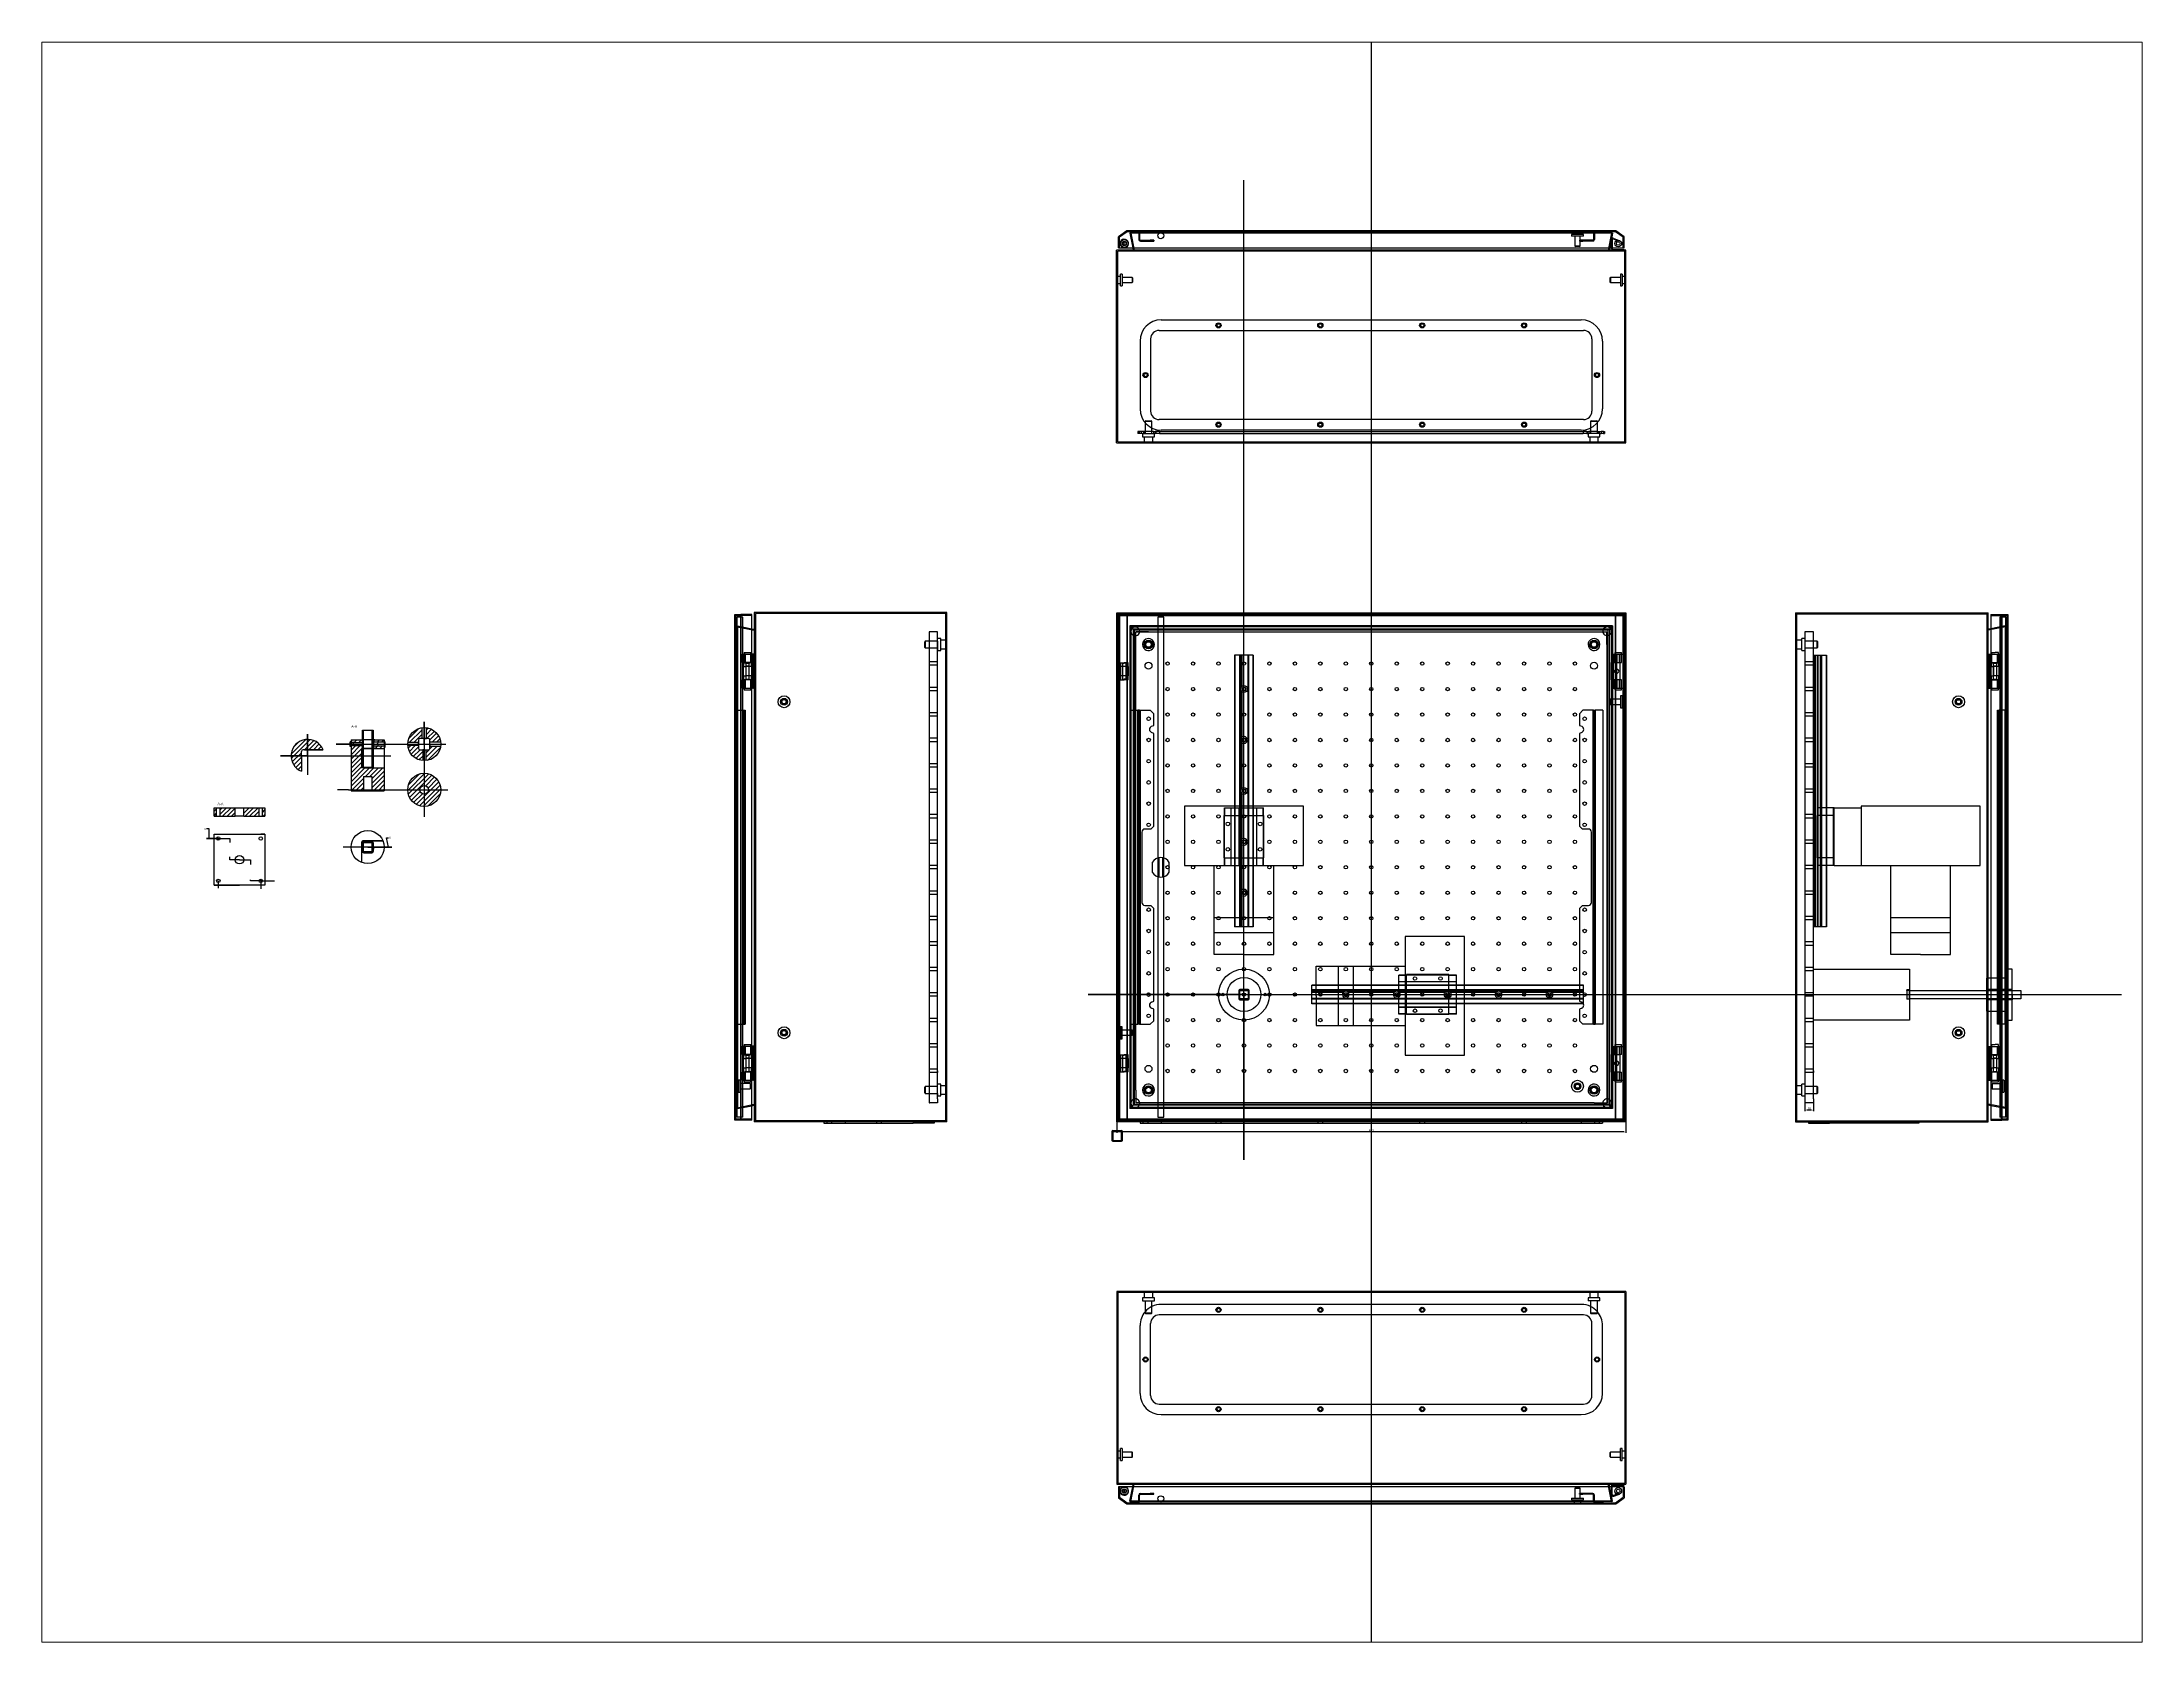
# Paper-space layout 'Layout2' of a CAD drawing. Header units: millimetres. Extents: x 1.05 to 9.45, y 0.8 to 7.2.
# The model-space entities are those that its viewports show. They can reach past a viewport. Long polylines and large blocks are cut down to what shows.
import ezdxf

# ---------------------------------------------------------------- set-up
doc = ezdxf.new("R2010")
doc.units = ezdxf.units.MM
doc.header["$LTSCALE"] = 7
doc.header["$MEASUREMENT"] = 0
for name, pattern in [('CENTER2', [1.125, 0.75, -0.125, 0.125, -0.125]), ('DASH2DOT', [1.25, 0.5, -0.25, 0, -0.25, 0, -0.25]), ('DASHDOT', [1, 0.5, -0.25, 0, -0.25]), ('DASHED2', [0.375, 0.25, -0.125]), ('phl_thick', [0])]:
    doc.linetypes.add(name, pattern=pattern)
for name, color, linetype in [('BPLATE01', 32, 'Continuous'), ('CAMERA', 161, 'Continuous'), ('CASE01', 1, 'Continuous'), ('CONSTRUCT_LINES', 9, 'CENTER2'), ('LEAD01', 6, 'Continuous'), ('RAIL01', 3, 'CENTER2'), ('TUBEH_UPPER', 3, 'Continuous')]:
    doc.layers.add(name, color=color, linetype=linetype)
doc.dimstyles.new('ISO-25', dxfattribs={"dimtxt": 2.5, "dimasz": 2.5, "dimexe": 1.25, "dimexo": 0.625, "dimtad": 1, "dimtxsty": 'Standard', "dimcen": 2.5, "dimadec": 0, "dimazin": 0, "dimtfac": 1, "dimtmove": 0, "dimatfit": 3, "dimfxl": 1, "dimarcsym": 0})

# ---------------------------------------------------------------- blocks, each defined once
blk = doc.blocks.new('F_CASE01')
for p, q in [((0, 600), (600, 600)), ((0, 0), (0, 600)), ((1.2, 598.8), (598.8, 598.8)), ((1.2, 1.2), (1.2, 598.8)), ((2, 598), (2, 2)), ((2, 598), (12, 598)), ((3.2, 596.8), (12.4, 596.8)), ((3.2, 596.8), (3.2, 3.2)), ((12, 598), (12, 2)), ((12, 598), (588, 598)), ((12.4, 596.8), (587.6, 596.8)), ((12.4, 596.8), (12.4, 3.2)), ((48.5, 594.6), (48.5, 584.4)), ((55.5, 594.6), (48.5, 594.6)), ((55.5, 584.4), (55.5, 594.6)), ((587.6, 596.8), (596.8, 596.8)), ((587.6, 3.2), (587.6, 596.8)), ((588, 2), (588, 598)), ((588, 598), (598, 598)), ((596.8, 3.2), (596.8, 596.8)), ((598, 2), (598, 598)), ((598.8, 598.8), (598.8, 1.2)), ((600, 600), (600, 0)), ((584.4, 584.4), (15.6, 584.4)), ((16.8, 583.2), (15.6, 584.4)), ((15.6, 584.4), (15.6, 15.6)), ((16.8, 583.2), (16.8, 16.8)), ((16.8, 583.2), (20.7, 579.3)), ((583.2, 583.2), (16.8, 583.2)), ((580.5, 580.5), (19.5, 580.5)), ((19.5, 580.5), (19.5, 19.5)), ((20.7, 579.3), (20.7, 20.7)), ((48.5, 579.3), (20.7, 579.3)), ((48.5, 584.4), (48.5, 311)), ((55.5, 579.3), (48.5, 579.3)), ((55.5, 311), (55.5, 584.4)), ((579.3, 579.3), (55.5, 579.3)), ((583.2, 583.2), (579.3, 579.3)), ((579.3, 20.7), (579.3, 579.3)), ((580.5, 580.5), (580.5, 19.5)), ((583.2, 583.2), (584.4, 584.4)), ((583.2, 583.2), (583.2, 16.8)), ((584.4, 584.4), (584.4, 15.6)), ((583, 551), (584.4, 551)), ((583, 551), (583, 541.3)), ((584, 551), (584, 541.3)), ((584.4, 551), (585.7, 551)), ((585, 551), (585, 541.3)), ((585.3, 551), (585.3, 541.3)), ((585.7, 551), (585.7, 541.3)), ((585.7, 551), (592.3, 551)), ((587, 553), (595, 553)), ((587, 553), (587, 551)), ((587, 551), (587, 541.3)), ((589, 551), (589, 541.3)), ((589.5, 551), (589.5, 541.3)), ((592, 551), (592, 541.3)), ((592.3, 551), (592.3, 541.3)), ((592.3, 551), (595, 551)), ((595, 541.3), (595, 553)), ((595, 551), (598, 551)), ((3.2, 536.9), (4.8, 536.9)), ((4.4, 525.5), (3.2, 525.5)), ((4.3, 525.5), (4.3, 521)), ((4.3, 521), (9, 521)), ((4.3, 541), (4.3, 536.9)), ((4.3, 541), (9, 541)), ((14, 536.5), (4.4, 536.5)), ((4.4, 536.5), (4.4, 525.5)), ((14, 525.5), (4.4, 525.5)), ((4.8, 536.9), (4.8, 536.5)), ((6.4, 541), (6.9, 540.5)), ((6.9, 521.5), (6.4, 521)), ((6.9, 540.5), (9, 540.5)), ((6.9, 540.5), (6.9, 536.9)), ((6.9, 536.9), (8.4, 536.9)), ((6.9, 536.5), (6.9, 521.5)), ((6.9, 521.5), (9, 521.5)), ((8.4, 536.5), (8.4, 536.9)), ((8.4, 536.9), (9, 536.9)), ((13.6, 541), (9, 541)), ((11.1, 540.5), (9, 540.5)), ((9, 536.9), (9, 536.5)), ((11.1, 521.5), (9, 521.5)), ((13.6, 521), (9, 521)), ((11.1, 540.5), (11.6, 541)), ((11.1, 521.5), (11.1, 540.5)), ((11.6, 521), (11.1, 521.5)), ((13.6, 536.5), (13.6, 541)), ((13.6, 521), (13.6, 525.5)), ((14, 525.5), (14, 536.5)), ((583, 541.3), (584.4, 541.3)), ((583, 520.7), (583, 541.3)), ((583, 520.7), (583, 511)), ((583, 520.7), (584.4, 520.7)), ((584, 541.3), (584, 520.7)), ((584, 520.7), (584, 511)), ((584.4, 541.3), (585.7, 541.3)), ((585.7, 520.7), (584.4, 520.7)), ((585, 541.3), (585, 520.7)), ((585, 520.7), (585, 511)), ((585.3, 520.7), (585.3, 511)), ((585.7, 541.3), (592.3, 541.3)), ((585.7, 520.7), (585.7, 511)), ((592.3, 520.7), (585.7, 520.7)), ((587, 520.7), (587, 511)), ((588.9, 541.3), (588.9, 520.7)), ((589, 520.7), (589, 511)), ((589.5, 520.7), (589.5, 511)), ((592, 520.7), (592, 511)), ((592.3, 541.3), (595, 541.3)), ((592.3, 520.7), (592.3, 511)), ((595, 520.7), (592.3, 520.7)), ((593.1, 520.7), (593.1, 541.3)), ((595, 509), (595, 520.7)), ((581.8, 498), (581.3, 497.5)), ((581.3, 497.5), (581.3, 492.5)), ((581.8, 498), (581.8, 492)), ((584.4, 498), (581.8, 498)), ((583, 511), (584.4, 511)), ((584.4, 511), (585.7, 511)), ((593.5, 498), (584.4, 498)), ((585.7, 511), (592.3, 511)), ((587, 511), (587, 509)), ((587, 509), (595, 509)), ((592.3, 511), (595, 511)), ((593.5, 502), (593.5, 488)), ((595.5, 502), (593.5, 502)), ((595, 511), (598, 511)), ((595.5, 502), (595.5, 488)), ((598, 499), (595.5, 499)), ((598.8, 499), (598, 499)), ((16, 485), (25, 485)), ((16, 115), (16, 485)), ((25, 115), (25, 485)), ((27, 485), (25, 485)), ((26, 115), (26, 485)), ((27, 115), (27, 485)), ((27, 485), (28, 485)), ((28, 115), (28, 485)), ((28, 485), (39.6, 485)), ((39.6, 485), (43.6, 481)), ((43.6, 467.2), (43.6, 481)), ((545.4, 481), (549.4, 485)), ((545.4, 481), (545.4, 467.2)), ((561, 485), (549.4, 485)), ((561, 485), (561, 115)), ((562, 485), (561, 485)), ((562, 485), (562, 115)), ((562, 485), (564, 485)), ((563, 485), (563, 115)), ((564, 485), (564, 115)), ((573, 485), (564, 485)), ((573, 485), (573, 115)), ((581.3, 492.5), (581.8, 492)), ((581.8, 492), (584.4, 492)), ((584.4, 492), (593.5, 492)), ((593.5, 488), (595.5, 488)), ((595.5, 491), (598, 491)), ((598, 491), (598.8, 491)), ((41.1, 466.2), (43.6, 467.2)), ((43.6, 457.8), (41.1, 458.8)), ((43.6, 348.5), (43.6, 457.8)), ((545.4, 467.2), (547.9, 466.2)), ((547.9, 458.8), (545.4, 457.8)), ((545.4, 457.8), (545.4, 348.5)), ((43.6, 348.5), (40.1, 345)), ((548.9, 345), (545.4, 348.5)), ((29.6, 341.5), (29.6, 258.5)), ((40.1, 345), (33.1, 345)), ((555.9, 345), (548.9, 345)), ((559.4, 258.5), (559.4, 341.5)), ((42, 305.7), (42, 294.3)), ((48.5, 311), (48.5, 289)), ((50, 288.7), (50, 311.3)), ((54, 311.3), (54, 288.7)), ((55.5, 289), (55.5, 311)), ((62, 294.3), (62, 305.7)), ((48.5, 289), (48.5, 15.6)), ((55.5, 15.6), (55.5, 289)), ((33.1, 255), (40.1, 255)), ((40.1, 255), (43.6, 251.5)), ((43.6, 142.2), (43.6, 251.5)), ((545.4, 251.5), (548.9, 255)), ((545.4, 251.5), (545.4, 142.2)), ((548.9, 255), (555.9, 255)), ((41.1, 141.2), (43.6, 142.2)), ((43.6, 132.8), (41.1, 133.8)), ((43.6, 119), (43.6, 132.8)), ((545.4, 142.2), (547.9, 141.2)), ((547.9, 133.8), (545.4, 132.8)), ((545.4, 132.8), (545.4, 119)), ((0, 0), (0, 100)), ((2, 109), (1.2, 109)), ((1.2, 101), (2, 101)), ((4.5, 109), (2, 109)), ((2, 101), (4.5, 101)), ((6.5, 112), (4.5, 112)), ((4.5, 112), (4.5, 105)), ((4.5, 105), (4.5, 98)), ((6.5, 105), (6.5, 112)), ((15.6, 108), (6.5, 108)), ((6.5, 98), (6.5, 105)), ((6.5, 102), (15.6, 102)), ((18.2, 108), (15.6, 108)), ((15.6, 102), (18.2, 102)), ((16, 115), (25, 115)), ((18.7, 107.5), (18.2, 108)), ((18.2, 105), (18.2, 108)), ((18.2, 102), (18.2, 105)), ((18.2, 102), (18.7, 102.5)), ((18.7, 105), (18.7, 107.5)), ((18.7, 102.5), (18.7, 105)), ((27, 115), (25, 115)), ((27, 115), (28, 115)), ((28, 115), (39.6, 115)), ((43.6, 119), (39.6, 115)), ((549.4, 115), (545.4, 119)), ((561, 115), (549.4, 115)), ((562, 115), (561, 115)), ((562, 115), (564, 115)), ((573, 115), (564, 115)), ((3.2, 74.9), (4.8, 74.9)), ((4.3, 79), (4.3, 74.9)), ((4.3, 79), (9, 79)), ((14, 74.5), (4.4, 74.5)), ((4.4, 74.5), (4.4, 63.5)), ((4.5, 98), (6.5, 98)), ((4.8, 74.9), (4.8, 74.5)), ((6.4, 79), (6.9, 78.5)), ((6.9, 78.5), (9, 78.5)), ((6.9, 78.5), (6.9, 74.9)), ((6.9, 74.9), (8.4, 74.9)), ((6.9, 74.5), (6.9, 59.5)), ((8.4, 74.5), (8.4, 74.9)), ((8.4, 74.9), (9, 74.9)), ((13.6, 79), (9, 79)), ((11.1, 78.5), (9, 78.5)), ((9, 74.9), (9, 74.5)), ((11.1, 78.5), (11.6, 79)), ((11.1, 59.5), (11.1, 78.5)), ((13.6, 74.5), (13.6, 79)), ((14, 63.5), (14, 74.5)), ((583, 89), (584.4, 89)), ((583, 89), (583, 79.3)), ((583, 79.3), (584.4, 79.3)), ((583, 58.7), (583, 79.3)), ((584, 89), (584, 79.3)), ((584, 79.3), (584, 58.7)), ((584.4, 89), (585.7, 89)), ((584.4, 79.3), (585.7, 79.3)), ((585, 89), (585, 79.3)), ((585, 79.3), (585, 58.7)), ((585.3, 89), (585.3, 79.3)), ((585.7, 89), (585.7, 79.3)), ((585.7, 89), (592.3, 89)), ((585.7, 79.3), (592.3, 79.3)), ((587, 91), (595, 91)), ((587, 91), (587, 89)), ((587, 89), (587, 79.3)), ((588.9, 79.3), (588.9, 58.7)), ((589, 89), (589, 79.3)), ((589.5, 89), (589.5, 79.3)), ((592, 89), (592, 79.3)), ((592.3, 89), (592.3, 79.3)), ((592.3, 89), (595, 89)), ((595, 79.3), (592.3, 79.3)), ((593.1, 58.7), (593.1, 79.3)), ((595, 79.3), (595, 91)), ((595, 89), (598, 89)), ((4.4, 63.5), (3.2, 63.5)), ((4.3, 63.5), (4.3, 59)), ((4.3, 59), (9, 59)), ((14, 63.5), (4.4, 63.5)), ((6.9, 59.5), (6.4, 59)), ((6.9, 59.5), (9, 59.5)), ((11.1, 59.5), (9, 59.5)), ((13.6, 59), (9, 59)), ((11.6, 59), (11.1, 59.5)), ((13.6, 59), (13.6, 63.5)), ((583, 58.7), (583, 49)), ((583, 58.7), (584.4, 58.7)), ((584, 58.7), (584, 49)), ((585.7, 58.7), (584.4, 58.7)), ((585, 58.7), (585, 49)), ((585.3, 58.7), (585.3, 49)), ((585.7, 58.7), (585.7, 49)), ((592.3, 58.7), (585.7, 58.7)), ((587, 58.7), (587, 49)), ((589, 58.7), (589, 49)), ((589.5, 58.7), (589.5, 49)), ((592, 58.7), (592, 49)), ((592.3, 58.7), (592.3, 49)), ((592.3, 58.7), (595, 58.7)), ((595, 47), (595, 58.7)), ((583, 49), (584.4, 49)), ((584.4, 49), (585.7, 49)), ((585.7, 49), (592.3, 49)), ((587, 49), (587, 47)), ((587, 47), (595, 47)), ((592.3, 49), (595, 49)), ((595, 49), (598, 49)), ((600, 0), (0, 0)), ((598.8, 1.2), (1.2, 1.2)), ((12, 2), (2, 2)), ((12.4, 3.2), (3.2, 3.2)), ((588, 2), (12, 2)), ((587.6, 3.2), (12.4, 3.2)), ((16.8, 16.8), (15.6, 15.6)), ((584.4, 15.6), (15.6, 15.6)), ((16.8, 16.8), (20.7, 20.7)), ((583.2, 16.8), (16.8, 16.8)), ((580.5, 19.5), (19.5, 19.5)), ((20.7, 20.7), (48.5, 20.7)), ((27.5, 0), (27.5, -1.5)), ((31, 0), (31, -1.5)), ((32, 1.2), (32, 0)), ((35.9, 0), (35.9, 1.2)), ((37, -1.5), (37, 0)), ((40, 1.2), (40, 0)), ((48.5, 20.7), (55.5, 20.7)), ((48.5, 15.6), (48.5, 5.4)), ((48.5, 5.4), (55.5, 5.4)), ((50, 1.2), (50, 0)), ((52.5, 0), (52.5, -1.5)), ((55.5, 20.7), (579.3, 20.7)), ((55.5, 5.4), (55.5, 15.6)), ((117, 0), (117, -1.5)), ((118, 1.2), (118, 0)), ((122, 0), (122, 1.2)), ((123, -1.5), (123, 0)), ((237, 0), (237, -1.5)), ((238.1, 1.2), (238.1, 0)), ((241.9, 0), (241.9, 1.2)), ((243, -1.5), (243, 0)), ((357, 0), (357, -1.5)), ((358.1, 1.2), (358.1, 0)), ((361.9, 0), (361.9, 1.2)), ((363, -1.5), (363, 0)), ((477, 0), (477, -1.5)), ((478.1, 1.2), (478.1, 0)), ((481.9, 0), (481.9, 1.2)), ((483, -1.5), (483, 0)), ((547.5, 0), (547.5, -1.5)), ((550, 1.2), (550, 0)), ((560, 1.2), (560, 0)), ((563, 0), (563, -1.5)), ((564, 1.2), (564, 0)), ((568, 0), (568, 1.2)), ((569, -1.5), (569, 0)), ((572.5, 0), (572.5, -1.5)), ((583.2, 16.8), (579.3, 20.7)), ((583.2, 16.8), (584.4, 15.6)), ((596.8, 3.2), (587.6, 3.2)), ((598, 2), (588, 2)), ((27.5, -1.5), (52.5, -1.5)), ((52.5, -1.5), (547.5, -1.5)), ((547.5, -1.5), (572.5, -1.5))]:
    blk.add_line(p, q)
for centre, radius in [((37.5, 562.5), 5), ((37.5, 562.5), 4), ((37.5, 562.5), 3.32), ((562.5, 562.5), 5), ((562.5, 562.5), 4), ((562.5, 562.5), 3.32), ((37.5, 537.5), 4.1), ((562.5, 537.5), 4.1), ((37.6, 475), 2.1), ((551.4, 475), 2.1), ((37.6, 450), 2.1), ((551.4, 450), 2.1), ((37.6, 425), 2.1), ((551.4, 425), 2.1), ((37.6, 400), 2.1), ((551.4, 400), 2.1), ((37.6, 375), 2.1), ((551.4, 375), 2.1), ((37.6, 350), 2.1), ((551.4, 350), 2.1), ((37.6, 250), 2.1), ((551.4, 250), 2.1), ((37.6, 225), 2.1), ((551.4, 225), 2.1), ((37.6, 200), 2.1), ((551.4, 200), 2.1), ((37.6, 175), 2.1), ((551.4, 175), 2.1), ((37.6, 150), 2.1), ((150, 150), 20), ((551.4, 150), 2.1), ((37.6, 125), 2.1), ((551.4, 125), 2.1), ((37.5, 62.5), 4.1), ((562.5, 62.5), 4.1), ((37.5, 37.5), 5), ((37.5, 37.5), 4), ((37.5, 37.5), 3.32), ((543, 42), 7), ((543, 42), 4), ((543, 42), 3), ((543, 42), 2.46), ((562.5, 37.5), 5), ((562.5, 37.5), 4), ((562.5, 37.5), 3.32)]:
    blk.add_circle(centre, radius)
for centre, radius, start, end in [((22, 578), 5.15, 14.3631, 180), ((22, 578), 5.15, 180, 255.6369), ((22, 578), 5.15, 255.6369, 14.3631), ((37.5, 562.5), 7, 31.0027, 200.9249), ((562.5, 562.5), 7, 339.0752, 148.9973), ((578, 578), 5.15, 165.6369, 180), ((578, 578), 5.15, 180, 284.3631), ((578, 578), 5.15, 284.3631, 165.6369), ((37.5, 562.5), 7, 200.9249, 31.0027), ((562.5, 562.5), 7, 148.9973, 339.0752), ((589, 531), 2.5, 92.2924, 267.7076), ((589, 531), 2.5, 270, 92.2924), ((589, 531), 2.5, 267.7076, 270), ((42.6, 462.5), 4, 112.5, 247.5), ((546.4, 462.5), 4, 292.5, 67.5), ((33.1, 341.5), 3.5, 90, 180), ((555.9, 341.5), 3.5, 0, 90), ((52, 300), 11.5, 29.5918, 150.4082), ((52, 300), 11.5, 209.5918, 330.4082), ((33.1, 258.5), 3.5, 180, 270), ((555.9, 258.5), 3.5, 270, 0), ((42.6, 137.5), 4, 112.5, 247.5), ((546.4, 137.5), 4, 292.5, 67.5), ((589, 69), 2.5, 92.2924, 267.7076), ((589, 69), 2.5, 270, 92.2924), ((589, 69), 2.5, 267.7076, 270), ((22, 22), 5.15, 104.3631, 180), ((22, 22), 5.15, 345.6369, 104.3631), ((37.5, 37.5), 7, 159.0751, 328.9973), ((37.5, 37.5), 7, 328.9973, 159.0751), ((562.5, 37.5), 7, 20.9248, 211.0027), ((562.5, 37.5), 7, 211.0027, 20.9248), ((578, 22), 5.15, 75.6369, 180), ((578, 22), 5.15, 194.3631, 75.6369), ((22, 22), 5.15, 180, 345.6369), ((578, 22), 5.15, 180, 194.3631)]:
    blk.add_arc(centre, radius, start, end)
blk = doc.blocks.new('L_CASE01')
for p, q in [((0, 600), (0, 0)), ((0, 600), (227, 600)), ((1.2, 598.8), (225.8, 598.8)), ((1.2, 598.8), (1.2, 1.2)), ((225.8, 1.2), (225.8, 598.8)), ((227, 0), (227, 600)), ((230, 598), (230, 2)), ((230, 598), (243, 598)), ((230, 596.8), (242.4, 596.8)), ((247.6, 594.6), (240.6, 594.6)), ((240.6, 594.6), (240.6, 583.1)), ((242.4, 596.8), (242.4, 3.2)), ((242.4, 596.8), (248.8, 596.8)), ((243, 598), (243, 2)), ((243, 598), (250, 598)), ((247.6, 485), (247.6, 594.6)), ((248.8, 596.8), (248.8, 3.2)), ((250, 598), (250, 2)), ((1.2, 583.2), (0, 583.2)), ((0, 572.9), (1.2, 572.9)), ((11, 569.5), (7.2, 569.5)), ((7.2, 562.5), (7.2, 569.5)), ((11, 569.5), (11, 555.5)), ((225.8, 579.3), (227, 579.3)), ((247.2, 583.2), (227, 579.3)), ((230, 581.1), (227, 580.5)), ((247, 584.4), (230, 581.1)), ((240.6, 583.1), (240.6, 485)), ((247, 584.4), (247, 15.6)), ((247.2, 583.2), (247, 584.4)), ((247.2, 583.2), (247.2, 16.8)), ((7.2, 567.5), (1.2, 567.5)), ((1.2, 557.5), (7.2, 557.5)), ((7.2, 555.5), (7.2, 562.5)), ((7.2, 555.5), (11, 555.5)), ((25.5, 566.5), (11, 566.5)), ((11, 558.5), (13.5, 558.5)), ((13.5, 558.5), (25.5, 558.5)), ((26.2, 565.8), (25.5, 566.5)), ((25.5, 562.5), (25.5, 566.5)), ((25.5, 558.5), (25.5, 562.5)), ((25.5, 558.5), (26.2, 559.2)), ((26.2, 562.5), (26.2, 565.8)), ((26.2, 559.2), (26.2, 562.5)), ((227, 551), (229, 551)), ((228, 551), (228, 511)), ((229, 551), (229, 511)), ((229, 551), (230, 551)), ((230, 551), (239.2, 551)), ((231, 553), (231, 551)), ((231, 553), (235, 553)), ((231, 551), (231, 541.3)), ((239, 553), (235, 553)), ((237.6, 551), (237.6, 541.3)), ((237.8, 551), (237.8, 541.3)), ((238, 541.3), (238, 551)), ((238.5, 551), (238.5, 541.3)), ((238.8, 551), (238.8, 541.3)), ((239, 551), (239, 553)), ((239.2, 551), (240.6, 551)), ((239.2, 551), (239.2, 541.3)), ((240.1, 551), (240.1, 541.3)), ((240.2, 541.3), (240.2, 551)), ((240.6, 551), (241.2, 551)), ((241.1, 551), (241.1, 541.3)), ((241.2, 541.3), (241.2, 551)), ((228, 533.5), (227, 533.5)), ((227, 528.5), (228, 528.5)), ((230, 536.5), (233, 536.5)), ((230, 525.5), (233, 525.5)), ((230.2, 536.5), (230.2, 541.3)), ((230.2, 541.3), (239.2, 541.3)), ((230.2, 525.5), (230.2, 536.5)), ((230.2, 520.7), (230.2, 525.5)), ((239.2, 520.7), (230.2, 520.7)), ((230.3, 525.5), (230.3, 521)), ((230.3, 521), (239.6, 521)), ((230.3, 541), (230.3, 536.5)), ((230.3, 541), (239.6, 541)), ((231, 520.7), (231, 511)), ((232.4, 541), (232.9, 540.5)), ((232.9, 521.5), (232.4, 521)), ((232.9, 541.3), (232.9, 541)), ((232.9, 541), (232.9, 540.5)), ((232.9, 540.5), (237.1, 540.5)), ((232.9, 540.5), (232.9, 521.5)), ((232.9, 521.5), (232.9, 521)), ((232.9, 521.5), (237.1, 521.5)), ((232.9, 521), (232.9, 520.7)), ((233, 536.9), (233, 525.5)), ((237, 536.9), (233, 536.9)), ((237, 536.5), (233, 536.5)), ((237, 525.5), (233, 525.5)), ((237, 525.5), (237, 536.9)), ((240, 536.5), (237, 536.5)), ((240, 525.5), (237, 525.5)), ((237.1, 541), (237.1, 541.3)), ((237.1, 540.5), (237.1, 541)), ((237.1, 540.5), (237.6, 541)), ((237.1, 521.5), (237.1, 540.5)), ((237.1, 521), (237.1, 521.5)), ((237.6, 521), (237.1, 521.5)), ((237.1, 520.7), (237.1, 521)), ((237.6, 520.7), (237.6, 511)), ((237.8, 520.7), (237.8, 511)), ((238, 511), (238, 520.7)), ((238.5, 520.7), (238.5, 511)), ((238.8, 520.7), (238.8, 511)), ((239.2, 541.3), (240.6, 541.3)), ((240.6, 520.7), (239.2, 520.7)), ((239.2, 520.7), (239.2, 511)), ((239.6, 536.5), (239.6, 541)), ((239.6, 521), (239.6, 525.5)), ((240, 525.5), (240, 536.5)), ((240.1, 520.7), (240.1, 511)), ((240.2, 511), (240.2, 520.7)), ((240.6, 541.3), (241.2, 541.3)), ((241.2, 520.7), (240.6, 520.7)), ((241.1, 520.7), (241.1, 511)), ((241.2, 511), (241.2, 520.7)), ((227, 511), (229, 511)), ((229, 511), (230, 511)), ((230, 511), (239.2, 511)), ((231, 511), (231, 509)), ((231, 509), (239, 509)), ((239, 509), (239, 511)), ((239.2, 511), (240.6, 511)), ((240.6, 511), (241.2, 511)), ((237.8, 115), (237.8, 485)), ((237.8, 485), (239.8, 485)), ((238.8, 481), (237.8, 481)), ((238.8, 477.1), (237.8, 477.1)), ((237.8, 472.9), (238.8, 472.9)), ((238.8, 115), (238.8, 485)), ((239.8, 115), (239.8, 485)), ((246.8, 485), (239.8, 485)), ((240.6, 485), (240.6, 115)), ((246.8, 115), (246.8, 485)), ((246.8, 485), (247.2, 485)), ((247.2, 485), (247.8, 485)), ((247.6, 311.5), (247.6, 485)), ((247.8, 485), (248.8, 485)), ((247.8, 115), (247.8, 485)), ((238.8, 467.2), (237.8, 467.2)), ((238.8, 466.2), (237.8, 466.2)), ((238.8, 458.8), (237.8, 458.8)), ((238.8, 457.8), (237.8, 457.8)), ((238.8, 452.1), (237.8, 452.1)), ((237.8, 447.9), (238.8, 447.9)), ((238.8, 427.1), (237.8, 427.1)), ((237.8, 422.9), (238.8, 422.9)), ((238.8, 402.1), (237.8, 402.1)), ((237.8, 397.9), (238.8, 397.9)), ((238.8, 377.1), (237.8, 377.1)), ((237.8, 372.9), (238.8, 372.9)), ((238.8, 352.1), (237.8, 352.1)), ((238.8, 348.5), (237.8, 348.5)), ((237.8, 347.9), (238.8, 347.9)), ((238.8, 345), (237.8, 345)), ((238.8, 341.5), (237.8, 341.5)), ((247.6, 311.5), (247, 311.5)), ((247, 311.3), (247.2, 311.4)), ((247.2, 311.4), (247.3, 311.4)), ((247.3, 311.4), (247.6, 311.5)), ((247.6, 311.5), (247.6, 311.5)), ((250, 311.5), (248.8, 311.5)), ((250, 305.7), (248.8, 305.7)), ((247.2, 288.6), (247, 288.7)), ((247, 288.5), (247.6, 288.5)), ((247.3, 288.6), (247.2, 288.6)), ((247.6, 288.5), (247.3, 288.6)), ((247.6, 288.5), (247.6, 288.5)), ((247.6, 115), (247.6, 288.5)), ((250, 294.3), (248.8, 294.3)), ((250, 294.3), (248.8, 294.3)), ((248.8, 288.5), (250, 288.5)), ((238.8, 258.5), (237.8, 258.5)), ((238.8, 255), (237.8, 255)), ((238.8, 252.1), (237.8, 252.1)), ((238.8, 251.5), (237.8, 251.5)), ((237.8, 247.9), (238.8, 247.9)), ((238.8, 227.1), (237.8, 227.1)), ((237.8, 222.9), (238.8, 222.9)), ((238.8, 202.1), (237.8, 202.1)), ((237.8, 197.9), (238.8, 197.9)), ((238.8, 177.1), (237.8, 177.1)), ((237.8, 172.9), (238.8, 172.9)), ((238.8, 152.1), (237.8, 152.1)), ((237.8, 147.9), (238.8, 147.9)), ((238.8, 142.2), (237.8, 142.2)), ((238.8, 141.2), (237.8, 141.2)), ((238.8, 133.8), (237.8, 133.8)), ((238.8, 132.8), (237.8, 132.8)), ((238.8, 127.1), (237.8, 127.1)), ((237.8, 122.9), (238.8, 122.9)), ((238.8, 119), (237.8, 119)), ((239.8, 115), (237.8, 115)), ((246.8, 115), (239.8, 115)), ((240.6, 115), (240.6, 16.9)), ((246.8, 115), (247.2, 115)), ((247.2, 115), (247.8, 115)), ((247.6, 5.4), (247.6, 115)), ((247.8, 115), (248.8, 115)), ((227, 89), (229, 89)), ((228, 89), (228, 49)), ((229, 89), (229, 49)), ((229, 89), (230, 89)), ((230, 89), (239.2, 89)), ((230, 74.5), (233, 74.5)), ((230.2, 79.3), (239.2, 79.3)), ((230.2, 74.5), (230.2, 79.3)), ((230.2, 63.5), (230.2, 74.5)), ((230.3, 79), (230.3, 74.5)), ((230.3, 79), (239.6, 79)), ((231, 91), (231, 89)), ((231, 91), (235, 91)), ((231, 89), (231, 79.3)), ((232.4, 79), (232.9, 78.5)), ((232.9, 79.3), (232.9, 79)), ((232.9, 79), (232.9, 78.5)), ((232.9, 78.5), (237.1, 78.5)), ((232.9, 78.5), (232.9, 59.5)), ((233, 74.9), (233, 63.5)), ((237, 74.9), (233, 74.9)), ((237, 74.5), (233, 74.5)), ((239, 91), (235, 91)), ((237, 63.5), (237, 74.9)), ((237, 74.5), (240, 74.5)), ((237.1, 79), (237.1, 79.3)), ((237.1, 78.5), (237.1, 79)), ((237.1, 78.5), (237.6, 79)), ((237.1, 59.5), (237.1, 78.5)), ((237.6, 89), (237.6, 79.3)), ((237.8, 89), (237.8, 79.3)), ((238, 79.3), (238, 89)), ((238.5, 89), (238.5, 79.3)), ((238.8, 89), (238.8, 79.3)), ((239, 89), (239, 91)), ((239.2, 89), (239.2, 79.3)), ((239.2, 89), (240.6, 89)), ((239.2, 79.3), (240.6, 79.3)), ((239.6, 74.5), (239.6, 79)), ((240, 63.5), (240, 74.5)), ((240.1, 89), (240.1, 79.3)), ((240.2, 79.3), (240.2, 89)), ((240.6, 89), (241.2, 89)), ((240.6, 79.3), (241.2, 79.3)), ((241.1, 89), (241.1, 79.3)), ((241.2, 79.3), (241.2, 89)), ((228, 71.5), (227, 71.5)), ((227, 66.5), (228, 66.5)), ((230, 63.5), (233, 63.5)), ((230.2, 58.7), (230.2, 63.5)), ((239.2, 58.7), (230.2, 58.7)), ((230.3, 63.5), (230.3, 59)), ((230.3, 59), (239.6, 59)), ((231, 58.7), (231, 49)), ((232.9, 59.5), (232.4, 59)), ((232.9, 59.5), (232.9, 59)), ((232.9, 59.5), (237.1, 59.5)), ((232.9, 59), (232.9, 58.7)), ((237, 63.5), (233, 63.5)), ((237, 63.5), (240, 63.5)), ((237.1, 59), (237.1, 59.5)), ((237.6, 59), (237.1, 59.5)), ((237.1, 58.7), (237.1, 59)), ((237.6, 58.7), (237.6, 49)), ((237.8, 58.7), (237.8, 49)), ((238, 49), (238, 58.7)), ((238.5, 58.7), (238.5, 49)), ((238.8, 58.7), (238.8, 49)), ((239.2, 58.7), (239.2, 49)), ((240.6, 58.7), (239.2, 58.7)), ((239.6, 59), (239.6, 63.5)), ((240.1, 58.7), (240.1, 49)), ((240.2, 49), (240.2, 58.7)), ((240.6, 58.7), (241.2, 58.7)), ((241.1, 58.7), (241.1, 49)), ((241.2, 49), (241.2, 58.7)), ((1.2, 27.2), (0, 27.2)), ((7.2, 42.5), (1.2, 42.5)), ((1.2, 32.5), (7.2, 32.5)), ((11, 44.5), (7.2, 44.5)), ((7.2, 37.5), (7.2, 44.5)), ((7.2, 30.5), (7.2, 37.5)), ((7.2, 30.5), (11, 30.5)), ((11, 44.5), (11, 30.5)), ((13.5, 41.5), (11, 41.5)), ((11, 33.5), (25.5, 33.5)), ((25.5, 41.5), (13.5, 41.5)), ((25.5, 37.5), (25.5, 41.5)), ((26.2, 40.8), (25.5, 41.5)), ((25.5, 33.5), (25.5, 37.5)), ((25.5, 33.5), (26.2, 34.2)), ((26.2, 37.5), (26.2, 40.8)), ((26.2, 34.2), (26.2, 37.5)), ((227, 49), (229, 49)), ((229, 49), (230, 49)), ((230, 49), (239.2, 49)), ((231, 49), (231, 47)), ((231, 47), (239, 47)), ((231.8, 45), (231.3, 44.5)), ((231.3, 44.5), (231.3, 39.5)), ((231.3, 39.5), (231.8, 39)), ((231.8, 45), (231.8, 39)), ((240.6, 45), (231.8, 45)), ((231.8, 39), (240.6, 39)), ((239, 47), (239, 49)), ((239.2, 49), (240.6, 49)), ((240.6, 49), (241.2, 49)), ((243.5, 45), (240.6, 45)), ((240.6, 39), (243.5, 39)), ((243.5, 49), (243.5, 35)), ((245.5, 49), (243.5, 49)), ((243.5, 35), (245.5, 35)), ((245.5, 49), (245.5, 35)), ((247.2, 46), (245.5, 46)), ((245.5, 38), (247.2, 38)), ((247.6, 46), (247.2, 46)), ((247.2, 38), (247.6, 38)), ((248.8, 46), (247.6, 46)), ((247.6, 38), (248.8, 38)), ((0, 16.9), (1.2, 16.9)), ((0, 0), (227, 0)), ((1.2, 1.2), (225.8, 1.2)), ((15, 0), (15, -1.5)), ((18.5, 0), (18.5, -1.5)), ((19.5, 1.2), (19.5, 0)), ((23.5, 0), (23.5, 1.2)), ((24.5, -1.5), (24.5, 0)), ((27.5, 1.2), (27.5, 0)), ((37.5, 1.2), (37.5, 0)), ((40, 0), (40, -1.5)), ((77, 0), (77, -1.5)), ((78, 1.2), (78, 0)), ((82, 0), (82, 1.2)), ((83, -1.5), (83, 0)), ((120, 0), (120, -1.5)), ((122.5, 1.2), (122.5, 0)), ((132.5, 1.2), (132.5, 0)), ((135.5, 0), (135.5, -1.5)), ((136.6, 1.2), (136.6, 0)), ((140.4, 0), (140.4, 1.2)), ((141.5, -1.5), (141.5, 0)), ((145, 0), (145, -1.5)), ((225.8, 20.7), (227, 20.7)), ((247.2, 16.8), (227, 20.7)), ((230, 18.9), (227, 19.5)), ((247, 15.6), (230, 18.9)), ((230, 3.2), (242.4, 3.2)), ((230, 2), (243, 2)), ((240.6, 16.9), (240.6, 5.4)), ((247.6, 5.4), (240.6, 5.4)), ((248.8, 3.2), (242.4, 3.2)), ((250, 2), (243, 2)), ((247.2, 16.8), (247, 15.6)), ((15, -1.5), (40, -1.5)), ((120, -1.5), (40, -1.5)), ((145, -1.5), (120, -1.5))]:
    blk.add_line(p, q)
for centre, radius in [((192, 495), 7), ((192, 495), 4), ((192, 495), 3), ((192, 495), 2.46), ((192, 105), 7), ((192, 105), 4), ((192, 105), 3), ((192, 105), 2.46)]:
    blk.add_circle(centre, radius)
blk = doc.blocks.new('R_CASE01')
for p, q in [((-938.3, 437.6), (-938.3, 1033.6)), ((-938.3, 1033.6), (-931.3, 1033.6)), ((-937.1, 1032.4), (-930.7, 1032.4)), ((-937.1, 438.8), (-937.1, 1032.4)), ((-935.9, 1030.2), (-935.9, 920.6)), ((-932.4, 1030.2), (-935.9, 1030.2)), ((-935.6, 1018.8), (-935.3, 1019.9)), ((-935.6, 1018.8), (-935.6, 452.3)), ((-935.6, 1018.8), (-915.3, 1014.8)), ((-935.3, 1019.9), (-935.3, 451.2)), ((-935.3, 1019.9), (-918.3, 1016.6)), ((-928.9, 1030.2), (-932.4, 1030.2)), ((-931.3, 437.6), (-931.3, 1033.6)), ((-918.3, 1033.6), (-931.3, 1033.6)), ((-918.3, 1032.4), (-930.7, 1032.4)), ((-930.7, 438.8), (-930.7, 1032.4)), ((-928.9, 1018.7), (-928.9, 1030.2)), ((-928.9, 986.6), (-928.9, 1018.7)), ((-918.3, 437.6), (-918.3, 1033.6)), ((-918.3, 1016.6), (-915.3, 1016.1)), ((-915.3, 1035.6), (-915.3, 435.6)), ((-688.3, 1035.6), (-915.3, 1035.6)), ((-914.1, 1014.8), (-915.3, 1014.8)), ((-914.1, 1034.4), (-914.1, 436.8)), ((-689.5, 1034.4), (-914.1, 1034.4)), ((-689.5, 436.8), (-689.5, 1034.4)), ((-688.3, 1018.7), (-689.5, 1018.7)), ((-688.3, 435.6), (-688.3, 1035.6)), ((-713.8, 1002.1), (-714.5, 1001.4)), ((-714.5, 994.7), (-714.5, 1001.4)), ((-714.5, 994.7), (-713.8, 994.1)), ((-713.8, 1002.1), (-713.8, 994.1)), ((-699.3, 1002.1), (-713.8, 1002.1)), ((-713.8, 994.1), (-701.8, 994.1)), ((-701.8, 994.1), (-699.3, 994.1)), ((-695.5, 1005.1), (-699.3, 1005.1)), ((-699.3, 1002.1), (-699.3, 1005.1)), ((-699.3, 1002.1), (-699.3, 994.1)), ((-699.3, 994.1), (-699.3, 991.1)), ((-699.3, 991.1), (-695.5, 991.1)), ((-695.5, 991.1), (-695.5, 1005.1)), ((-689.5, 1003.1), (-695.5, 1003.1)), ((-695.5, 993.1), (-689.5, 993.1)), ((-689.5, 1008.4), (-688.3, 1008.4)), ((-929.5, 986.6), (-929.4, 986.6)), ((-929.5, 986.6), (-929.5, 976.9)), ((-929.5, 976.9), (-929.4, 976.9)), ((-929.4, 986.6), (-929.4, 976.9)), ((-929.4, 986.6), (-927.1, 986.6)), ((-929.4, 976.9), (-927.1, 976.9)), ((-928.9, 976.9), (-928.9, 986.6)), ((-928.9, 956.3), (-928.9, 976.9)), ((-928.5, 986.6), (-928.5, 976.9)), ((-928.5, 986.6), (-928.5, 976.9)), ((-928.3, 972.1), (-925.4, 972.1)), ((-928.3, 972.1), (-928.3, 961.1)), ((-928, 976.6), (-925.4, 976.6)), ((-928, 976.6), (-928, 972.1)), ((-927.5, 986.6), (-927.5, 976.9)), ((-927.3, 988.6), (-919.3, 988.6)), ((-927.3, 988.6), (-927.3, 986.6)), ((-927.1, 986.6), (-927.1, 976.9)), ((-927, 986.6), (-927.1, 986.6)), ((-919.3, 976.9), (-927.1, 976.9)), ((-926.2, 986.6), (-927, 986.6)), ((-926.8, 986.6), (-926.8, 976.9)), ((-926.3, 986.6), (-926.3, 976.9)), ((-925.9, 986.6), (-926.2, 986.6)), ((-926.2, 986.6), (-926.2, 976.9)), ((-925.9, 986.6), (-925.9, 976.9)), ((-925.9, 986.6), (-919.3, 986.6)), ((-925.9, 976.6), (-925.4, 976.1)), ((-925.4, 976.9), (-925.4, 956.3)), ((-921.2, 976.6), (-925.4, 976.6)), ((-925.4, 976.1), (-921.2, 976.1)), ((-921.2, 972.1), (-925.4, 972.1)), ((-925.3, 972.5), (-925.3, 972.1)), ((-921.3, 972.5), (-925.3, 972.5)), ((-925.3, 972.1), (-925.3, 961.1)), ((-921.3, 972.1), (-921.3, 972.5)), ((-921.3, 961.1), (-921.3, 972.1)), ((-921.2, 956.3), (-921.2, 976.9)), ((-918.7, 976.6), (-921.2, 976.6)), ((-921.2, 976.1), (-920.7, 976.6)), ((-918.5, 972.1), (-921.2, 972.1)), ((-919.3, 976.9), (-919.3, 988.6)), ((-919.3, 986.6), (-918.3, 986.6)), ((-919.3, 976.9), (-918.5, 976.9)), ((-918.7, 972.1), (-918.7, 976.6)), ((-918.5, 976.9), (-918.5, 956.3)), ((-918.3, 972.1), (-918.5, 972.1)), ((-918.3, 986.6), (-917.3, 986.6)), ((-917.3, 986.6), (-917.3, 946.6)), ((-916.3, 986.6), (-917.3, 986.6)), ((-916.3, 986.6), (-916.3, 946.6)), ((-916.3, 986.6), (-915.3, 986.6)), ((-915.3, 969.1), (-916.3, 969.1)), ((-929.5, 956.3), (-929.5, 946.6)), ((-929.4, 956.3), (-929.5, 956.3)), ((-929.5, 946.6), (-929.4, 946.6)), ((-929.4, 956.3), (-929.4, 946.6)), ((-927.1, 956.3), (-929.4, 956.3)), ((-929.4, 946.6), (-927.1, 946.6)), ((-928.9, 946.6), (-928.9, 956.3)), ((-928.9, 920.6), (-928.9, 946.6)), ((-928.5, 956.3), (-928.5, 946.6)), ((-928.5, 956.3), (-928.5, 946.6)), ((-928.3, 961.1), (-925.4, 961.1)), ((-928, 961.1), (-928, 956.6)), ((-928, 956.6), (-925.4, 956.6)), ((-927.5, 956.3), (-927.5, 946.6)), ((-927.3, 946.6), (-927.3, 944.6)), ((-927.3, 944.6), (-923.3, 944.6)), ((-919.3, 956.3), (-927.1, 956.3)), ((-927.1, 956.3), (-927.1, 946.6)), ((-927.1, 946.6), (-927, 946.6)), ((-926.2, 946.6), (-927, 946.6)), ((-926.8, 956.3), (-926.8, 946.6)), ((-926.3, 956.3), (-926.3, 946.6)), ((-926.2, 956.3), (-926.2, 946.6)), ((-926.2, 946.6), (-925.9, 946.6)), ((-925.4, 957.1), (-925.9, 956.6)), ((-925.9, 956.3), (-925.9, 946.6)), ((-925.9, 946.6), (-919.3, 946.6)), ((-921.2, 961.1), (-925.4, 961.1)), ((-925.4, 957.1), (-921.2, 957.1)), ((-921.2, 956.6), (-925.4, 956.6)), ((-923.3, 944.6), (-919.3, 944.6)), ((-918.5, 961.1), (-921.2, 961.1)), ((-920.7, 956.6), (-921.2, 957.1)), ((-918.7, 956.6), (-921.2, 956.6)), ((-919.3, 944.6), (-919.3, 956.3)), ((-918.5, 956.3), (-919.3, 956.3)), ((-919.3, 946.6), (-918.3, 946.6)), ((-918.7, 956.6), (-918.7, 961.1)), ((-918.3, 961.1), (-918.5, 961.1)), ((-918.3, 946.6), (-917.3, 946.6)), ((-916.3, 946.6), (-917.3, 946.6)), ((-916.3, 964.1), (-915.3, 964.1)), ((-916.3, 946.6), (-915.3, 946.6)), ((-936.1, 920.6), (-937.1, 920.6)), ((-936.1, 920.6), (-936.1, 550.6)), ((-935.6, 920.6), (-936.1, 920.6)), ((-935.9, 920.6), (-935.9, 747)), ((-935.1, 920.6), (-935.6, 920.6)), ((-935.1, 920.6), (-935.1, 550.6)), ((-935.1, 920.6), (-928.1, 920.6)), ((-928.9, 550.6), (-928.9, 920.6)), ((-928.1, 920.6), (-928.1, 550.6)), ((-928.1, 920.6), (-926.1, 920.6)), ((-927.1, 920.6), (-927.1, 550.6)), ((-927.1, 916.6), (-926.1, 916.6)), ((-926.1, 920.6), (-926.1, 550.6)), ((-926.1, 912.7), (-927.1, 912.7)), ((-927.1, 908.5), (-926.1, 908.5)), ((-927.1, 902.8), (-926.1, 902.8)), ((-927.1, 901.8), (-926.1, 901.8)), ((-927.1, 894.4), (-926.1, 894.4)), ((-927.1, 893.3), (-926.1, 893.3)), ((-926.1, 887.7), (-927.1, 887.7)), ((-927.1, 883.5), (-926.1, 883.5)), ((-926.1, 862.7), (-927.1, 862.7)), ((-927.1, 858.5), (-926.1, 858.5)), ((-926.1, 837.7), (-927.1, 837.7)), ((-927.1, 833.5), (-926.1, 833.5)), ((-926.1, 812.7), (-927.1, 812.7)), ((-927.1, 808.5), (-926.1, 808.5)), ((-926.1, 787.7), (-927.1, 787.7)), ((-927.1, 784.1), (-926.1, 784.1)), ((-927.1, 783.5), (-926.1, 783.5)), ((-927.1, 780.6), (-926.1, 780.6)), ((-927.1, 777.1), (-926.1, 777.1)), ((-937.1, 747.1), (-938.3, 747.1)), ((-935.9, 747.1), (-935.8, 747)), ((-935.3, 747.1), (-935.9, 747.1)), ((-935.8, 747), (-935.6, 747)), ((-935.6, 747), (-935.3, 746.9)), ((-935.3, 746.9), (-935.3, 746.9)), ((-938.3, 741.2), (-937.1, 741.2)), ((-938.3, 741.2), (-937.1, 741.2)), ((-938.3, 729.9), (-937.1, 729.9)), ((-938.3, 724.1), (-937.1, 724.1)), ((-935.9, 724.1), (-935.9, 550.6)), ((-935.8, 724.1), (-935.9, 724.1)), ((-935.9, 724.1), (-935.3, 724.1)), ((-935.6, 724.2), (-935.8, 724.1)), ((-935.3, 724.2), (-935.6, 724.2)), ((-935.3, 724.2), (-935.3, 724.2)), ((-927.1, 694.1), (-926.1, 694.1)), ((-927.1, 690.6), (-926.1, 690.6)), ((-926.1, 687.7), (-927.1, 687.7)), ((-927.1, 687.1), (-926.1, 687.1)), ((-927.1, 683.5), (-926.1, 683.5)), ((-926.1, 662.7), (-927.1, 662.7)), ((-927.1, 658.5), (-926.1, 658.5)), ((-926.1, 637.7), (-927.1, 637.7)), ((-927.1, 633.5), (-926.1, 633.5)), ((-926.1, 612.7), (-927.1, 612.7)), ((-927.1, 608.5), (-926.1, 608.5)), ((-926.1, 587.7), (-927.1, 587.7)), ((-927.1, 583.5), (-926.1, 583.5)), ((-927.1, 577.8), (-926.1, 577.8)), ((-927.1, 576.8), (-926.1, 576.8)), ((-927.1, 569.4), (-926.1, 569.4)), ((-936.1, 550.6), (-937.1, 550.6)), ((-935.6, 550.6), (-936.1, 550.6)), ((-935.9, 550.6), (-935.9, 481.6)), ((-935.1, 550.6), (-935.6, 550.6)), ((-935.1, 550.6), (-928.1, 550.6)), ((-928.9, 524.6), (-928.9, 550.6)), ((-928.1, 550.6), (-926.1, 550.6)), ((-927.1, 568.3), (-926.1, 568.3)), ((-926.1, 562.7), (-927.1, 562.7)), ((-927.1, 558.5), (-926.1, 558.5)), ((-927.1, 554.6), (-926.1, 554.6)), ((-929.5, 524.6), (-929.4, 524.6)), ((-929.5, 524.6), (-929.5, 514.9)), ((-929.4, 524.6), (-929.4, 514.9)), ((-929.4, 524.6), (-927.1, 524.6)), ((-928.9, 514.9), (-928.9, 524.6)), ((-928.5, 524.6), (-928.5, 514.9)), ((-928.5, 524.6), (-928.5, 514.9)), ((-927.5, 524.6), (-927.5, 514.9)), ((-927.3, 526.6), (-919.3, 526.6)), ((-927.3, 526.6), (-927.3, 524.6)), ((-927.1, 524.6), (-927.1, 514.9)), ((-927, 524.6), (-927.1, 524.6)), ((-926.2, 524.6), (-927, 524.6)), ((-926.8, 524.6), (-926.8, 514.9)), ((-926.3, 524.6), (-926.3, 514.9)), ((-926.2, 524.6), (-926.2, 514.9)), ((-925.9, 524.6), (-926.2, 524.6)), ((-925.9, 524.6), (-925.9, 514.9)), ((-925.9, 524.6), (-919.3, 524.6)), ((-919.3, 514.9), (-919.3, 526.6)), ((-919.3, 524.6), (-918.3, 524.6)), ((-918.3, 524.6), (-917.3, 524.6)), ((-917.3, 524.6), (-917.3, 484.6)), ((-916.3, 524.6), (-917.3, 524.6)), ((-916.3, 524.6), (-916.3, 484.6)), ((-916.3, 524.6), (-915.3, 524.6)), ((-929.5, 514.9), (-929.4, 514.9)), ((-929.4, 514.9), (-927.1, 514.9)), ((-928.9, 494.3), (-928.9, 514.9)), ((-928.3, 510.1), (-925.4, 510.1)), ((-928.3, 510.1), (-928.3, 499.1)), ((-928.3, 499.1), (-925.4, 499.1)), ((-928, 514.6), (-925.4, 514.6)), ((-928, 514.6), (-928, 510.1)), ((-928, 499.1), (-928, 494.6)), ((-919.3, 514.9), (-927.1, 514.9)), ((-925.9, 514.6), (-925.4, 514.1)), ((-925.4, 495.1), (-925.9, 494.6)), ((-925.4, 514.9), (-925.4, 494.3)), ((-921.2, 514.6), (-925.4, 514.6)), ((-925.4, 514.1), (-921.2, 514.1)), ((-921.2, 510.1), (-925.4, 510.1)), ((-921.2, 499.1), (-925.4, 499.1)), ((-925.4, 495.1), (-921.2, 495.1)), ((-925.3, 510.5), (-925.3, 510.1)), ((-921.3, 510.5), (-925.3, 510.5)), ((-925.3, 510.1), (-925.3, 499.1)), ((-921.3, 510.1), (-921.3, 510.5)), ((-921.3, 499.1), (-921.3, 510.1)), ((-921.2, 494.3), (-921.2, 514.9)), ((-918.7, 514.6), (-921.2, 514.6)), ((-921.2, 514.1), (-920.7, 514.6)), ((-918.5, 510.1), (-921.2, 510.1)), ((-918.5, 499.1), (-921.2, 499.1)), ((-920.7, 494.6), (-921.2, 495.1)), ((-919.3, 514.9), (-918.5, 514.9)), ((-918.7, 510.1), (-918.7, 514.6)), ((-918.7, 494.6), (-918.7, 499.1)), ((-918.5, 514.9), (-918.5, 494.3)), ((-918.3, 510.1), (-918.5, 510.1)), ((-918.3, 499.1), (-918.5, 499.1)), ((-915.3, 507.1), (-916.3, 507.1)), ((-916.3, 502.1), (-915.3, 502.1)), ((-935.6, 481.6), (-937.1, 481.6)), ((-937.1, 473.6), (-935.6, 473.6)), ((-935.9, 481.6), (-935.9, 473.6)), ((-935.9, 473.6), (-935.9, 441)), ((-933.8, 481.6), (-935.6, 481.6)), ((-935.6, 473.6), (-933.8, 473.6)), ((-931.8, 484.6), (-933.8, 484.6)), ((-933.8, 477.6), (-933.8, 484.6)), ((-933.8, 470.6), (-933.8, 477.6)), ((-933.8, 470.6), (-931.8, 470.6)), ((-931.8, 477.6), (-931.8, 484.6)), ((-920.2, 480.6), (-931.8, 480.6)), ((-931.8, 470.6), (-931.8, 477.6)), ((-931.8, 474.6), (-920.2, 474.6)), ((-929.5, 494.3), (-929.5, 484.6)), ((-929.4, 494.3), (-929.5, 494.3)), ((-929.5, 484.6), (-929.4, 484.6)), ((-929.4, 494.3), (-929.4, 484.6)), ((-927.1, 494.3), (-929.4, 494.3)), ((-929.4, 484.6), (-927.1, 484.6)), ((-928.9, 484.6), (-928.9, 494.3)), ((-928.9, 480.6), (-928.9, 484.6)), ((-928.9, 474.6), (-928.9, 480.6)), ((-928.9, 452.4), (-928.9, 474.6)), ((-928.5, 494.3), (-928.5, 484.6)), ((-928.5, 494.3), (-928.5, 484.6)), ((-928, 494.6), (-925.4, 494.6)), ((-927.5, 494.3), (-927.5, 484.6)), ((-927.3, 484.6), (-927.3, 482.6)), ((-927.3, 482.6), (-923.3, 482.6)), ((-919.3, 494.3), (-927.1, 494.3)), ((-927.1, 494.3), (-927.1, 484.6)), ((-927.1, 484.6), (-927, 484.6)), ((-926.2, 484.6), (-927, 484.6)), ((-926.8, 494.3), (-926.8, 484.6)), ((-926.3, 494.3), (-926.3, 484.6)), ((-926.2, 494.3), (-926.2, 484.6)), ((-926.2, 484.6), (-925.9, 484.6)), ((-925.9, 494.3), (-925.9, 484.6)), ((-925.9, 484.6), (-919.3, 484.6)), ((-921.2, 494.6), (-925.4, 494.6)), ((-923.3, 482.6), (-919.3, 482.6)), ((-918.7, 494.6), (-921.2, 494.6)), ((-919.6, 480), (-920.2, 480.6)), ((-920.2, 480.6), (-920.2, 477.6)), ((-920.2, 477.6), (-920.2, 474.6)), ((-920.2, 474.6), (-919.6, 475.1)), ((-919.6, 477.6), (-919.6, 480)), ((-919.6, 475.1), (-919.6, 477.6)), ((-919.3, 482.6), (-919.3, 494.3)), ((-918.5, 494.3), (-919.3, 494.3)), ((-919.3, 484.6), (-918.3, 484.6)), ((-918.3, 484.6), (-917.3, 484.6)), ((-916.3, 484.6), (-917.3, 484.6)), ((-916.3, 484.6), (-915.3, 484.6)), ((-713.8, 477.1), (-714.5, 476.4)), ((-714.5, 469.7), (-714.5, 476.4)), ((-713.8, 477.1), (-713.8, 469.1)), ((-701.8, 477.1), (-713.8, 477.1)), ((-699.3, 477.1), (-701.8, 477.1)), ((-695.5, 480.1), (-699.3, 480.1)), ((-699.3, 477.1), (-699.3, 480.1)), ((-695.5, 466.1), (-695.5, 480.1)), ((-689.5, 478.1), (-695.5, 478.1)), ((-935.6, 452.3), (-915.3, 456.3)), ((-935.6, 452.3), (-935.3, 451.2)), ((-935.3, 451.2), (-918.3, 454.5)), ((-928.9, 441), (-928.9, 452.4)), ((-918.3, 454.5), (-915.3, 455.1)), ((-914.1, 456.3), (-915.3, 456.3)), ((-714.5, 469.7), (-713.8, 469.1)), ((-713.8, 469.1), (-699.3, 469.1)), ((-699.3, 469.1), (-699.3, 466.1)), ((-699.3, 466.1), (-695.5, 466.1)), ((-695.5, 468.1), (-689.5, 468.1)), ((-688.3, 462.7), (-689.5, 462.7)), ((-689.5, 452.4), (-688.3, 452.4)), ((-931.3, 437.6), (-938.3, 437.6)), ((-930.7, 438.8), (-937.1, 438.8)), ((-932.4, 441), (-935.9, 441)), ((-928.9, 441), (-932.4, 441)), ((-918.3, 437.6), (-931.3, 437.6)), ((-918.3, 438.8), (-930.7, 438.8)), ((-688.3, 435.6), (-915.3, 435.6)), ((-689.5, 436.8), (-914.1, 436.8)), ((-833.3, 435.6), (-833.3, 434.1)), ((-833.3, 434.1), (-808.3, 434.1)), ((-829.8, 435.6), (-829.8, 434.1)), ((-828.8, 436.8), (-828.8, 435.6)), ((-824.9, 435.6), (-824.9, 436.8)), ((-823.8, 434.1), (-823.8, 435.6)), ((-820.8, 436.8), (-820.8, 435.6)), ((-810.8, 436.8), (-810.8, 435.6)), ((-808.3, 435.6), (-808.3, 434.1)), ((-808.3, 434.1), (-728.3, 434.1)), ((-771.3, 435.6), (-771.3, 434.1)), ((-770.3, 436.8), (-770.3, 435.6)), ((-766.4, 435.6), (-766.4, 436.8)), ((-765.3, 434.1), (-765.3, 435.6)), ((-728.3, 435.6), (-728.3, 434.1)), ((-703.3, 434.1), (-728.3, 434.1)), ((-725.8, 436.8), (-725.8, 435.6)), ((-715.8, 436.8), (-715.8, 435.6)), ((-712.8, 435.6), (-712.8, 434.1)), ((-711.8, 436.8), (-711.8, 435.6)), ((-707.9, 435.6), (-707.9, 436.8)), ((-706.8, 434.1), (-706.8, 435.6)), ((-703.3, 435.6), (-703.3, 434.1))]:
    blk.add_line(p, q)
for centre, radius in [((-880.3, 930.6), 7), ((-880.3, 930.6), 4), ((-880.3, 930.6), 3), ((-880.3, 930.6), 2.46), ((-880.3, 540.6), 7), ((-880.3, 540.6), 4), ((-880.3, 540.6), 3), ((-880.3, 540.6), 2.46)]:
    blk.add_circle(centre, radius)
blk = doc.blocks.new('B_CASE01')
for p, q in [((-41.4, 1467.1), (-51.4, 1460.1)), ((-51.4, 1447.1), (-51.4, 1460.1)), ((-41, 1465.9), (-50.2, 1459.4)), ((534.6, 1467.1), (-41.4, 1467.1)), ((534.2, 1465.9), (-41, 1465.9)), ((-36.6, 1464.3), (-37.8, 1464.1)), ((-3.3, 1464.1), (-37.8, 1464.1)), ((-37.8, 1464.1), (-34.5, 1447.1)), ((-37.4, 1464.9), (-37.4, 1465.9)), ((-37.4, 1464.9), (-28.4, 1464.9)), ((-2.9, 1464.3), (-36.6, 1464.3)), ((-36.6, 1464.3), (-32.7, 1444.1)), ((-27.4, 1463.9), (-27.4, 1456.9)), ((-26.4, 1463.9), (-26.4, 1456.9)), ((-11.4, 1467.1), (-11.4, 1465.9)), ((0.6, 1464.1), (-3.3, 1464.1)), ((0.2, 1464.3), (-2.9, 1464.3)), ((529.8, 1464.3), (0.2, 1464.3)), ((531, 1464.1), (0.6, 1464.1)), ((8.6, 1467.1), (8.6, 1465.9)), ((496.6, 1462.6), (482.6, 1462.6)), ((482.6, 1462.6), (482.6, 1460.6)), ((496.6, 1460.6), (482.6, 1460.6)), ((485.6, 1465.9), (485.6, 1464.3)), ((485.6, 1464.3), (485.6, 1462.6)), ((486.6, 1460.6), (486.6, 1448.9)), ((492.6, 1448.9), (492.6, 1460.6)), ((493.6, 1464.3), (493.6, 1465.9)), ((493.6, 1462.6), (493.6, 1464.3)), ((496.6, 1460.6), (496.6, 1462.6)), ((508.6, 1463.9), (508.6, 1456.9)), ((509.6, 1463.9), (509.6, 1456.9)), ((519.6, 1464.9), (510.6, 1464.9)), ((519.6, 1464.9), (519.6, 1465.9)), ((529.8, 1464.3), (525.9, 1444.1)), ((531, 1464.1), (527.7, 1447.1)), ((529.8, 1464.3), (531, 1464.1)), ((543.4, 1459.4), (534.2, 1465.9)), ((544.6, 1460.1), (534.6, 1467.1)), ((544.6, 1447.1), (544.6, 1460.1)), ((-53.4, 1217.1), (-53.4, 1444.1)), ((546.6, 1444.1), (-53.4, 1444.1)), ((545.4, 1442.9), (-52.2, 1442.9)), ((-52.2, 1218.3), (-52.2, 1442.9)), ((-51.4, 1447.1), (544.6, 1447.1)), ((-50.2, 1447.1), (-50.2, 1459.4)), ((-49, 1454.1), (-50.2, 1454.1)), ((-50.2, 1450.1), (-49, 1450.1)), ((-48.6, 1454.1), (-49, 1454.1)), ((-49, 1450.1), (-48.6, 1450.1)), ((-44.4, 1454.1), (-45, 1454.1)), ((-45, 1450.1), (-44.4, 1450.1)), ((-44.4, 1450.1), (-44.4, 1454.1)), ((-34.5, 1447.1), (-33.9, 1444.1)), ((-32.7, 1442.9), (-32.7, 1444.1)), ((-25.4, 1455.9), (-13.8, 1455.9)), ((-25.4, 1454.9), (-13.8, 1454.9)), ((-23.8, 1455.9), (-23.8, 1454.9)), ((-20.3, 1455.9), (-20.3, 1454.9)), ((-17.9, 1455.9), (-17.9, 1454.9)), ((-14.8, 1455.9), (-14.8, 1454.9)), ((-13.8, 1455.9), (-13.8, 1454.9)), ((-9.8, 1455.9), (-13.8, 1455.9)), ((-13.8, 1454.9), (-9.8, 1454.9)), ((-13.7, 1454.9), (-13.7, 1455.9)), ((-13.3, 1455.9), (-13.3, 1454.9)), ((-12.3, 1455.9), (-12.3, 1454.9)), ((-9.8, 1455.9), (-9.8, 1454.9)), ((492.6, 1448.9), (486.6, 1448.9)), ((486.6, 1448.9), (487.2, 1448.4)), ((492.1, 1448.4), (487.2, 1448.4)), ((492, 1455.9), (492, 1454.9)), ((492.6, 1455.9), (492, 1455.9)), ((492, 1454.9), (492.6, 1454.9)), ((492.1, 1448.4), (492.6, 1448.9)), ((496, 1455.9), (492.6, 1455.9)), ((492.6, 1454.9), (496, 1454.9)), ((494.6, 1455.9), (494.6, 1454.9)), ((494.6, 1455.9), (494.6, 1454.9)), ((495.5, 1455.9), (495.5, 1454.9)), ((495.9, 1455.9), (495.9, 1454.9)), ((496, 1455.9), (496, 1454.9)), ((507.6, 1455.9), (496, 1455.9)), ((507.6, 1454.9), (496, 1454.9)), ((497, 1454.9), (497, 1455.9)), ((500.1, 1454.9), (500.1, 1455.9)), ((502.5, 1455.9), (502.5, 1454.9)), ((506, 1455.9), (506, 1454.9)), ((525.9, 1442.9), (525.9, 1444.1)), ((527.7, 1447.1), (527.1, 1444.1)), ((529.6, 1447.1), (529.6, 1456.2)), ((530.6, 1447.2), (529.6, 1447.2)), ((529.6, 1446.1), (529.6, 1447.1)), ((530.6, 1456.2), (530.6, 1447.1)), ((530.6, 1447.1), (530.6, 1446.1)), ((531.6, 1445.1), (544.6, 1445.1)), ((536.1, 1455.8), (532, 1457.2)), ((532.3, 1458.1), (538.9, 1455.8)), ((533.1, 1445.1), (533.1, 1444.1)), ((535.6, 1455.5), (536.1, 1454.6)), ((538.6, 1454.9), (536.1, 1455.8)), ((538.1, 1444.1), (538.1, 1445.1)), ((543.4, 1447.1), (543.4, 1459.4)), ((544.6, 1445.1), (544.6, 1444.1)), ((545.4, 1218.3), (545.4, 1442.9)), ((546.6, 1217.1), (546.6, 1444.1)), ((-48.9, 1413.1), (-52.2, 1413.1)), ((-48.9, 1402.1), (-48.9, 1416.1)), ((-46.9, 1416.1), (-48.9, 1416.1)), ((-46.9, 1416.1), (-46.9, 1402.1)), ((-35.2, 1412.1), (-46.9, 1412.1)), ((-35.2, 1412.1), (-35.2, 1406.1)), ((-34.7, 1411.5), (-35.2, 1412.1)), ((-34.7, 1411.5), (-34.7, 1406.6)), ((528.5, 1412.1), (527.9, 1411.5)), ((527.9, 1411.5), (527.9, 1406.6)), ((528.5, 1412.1), (528.5, 1406.1)), ((540.1, 1412.1), (528.5, 1412.1)), ((540.1, 1416.1), (540.1, 1402.1)), ((542.1, 1416.1), (540.1, 1416.1)), ((542.1, 1416.1), (542.1, 1402.1)), ((545.4, 1413.1), (542.1, 1413.1)), ((-52.2, 1405.1), (-48.9, 1405.1)), ((-48.9, 1402.1), (-46.9, 1402.1)), ((-46.9, 1406.1), (-35.2, 1406.1)), ((-35.2, 1406.1), (-34.7, 1406.6)), ((527.9, 1406.6), (528.5, 1406.1)), ((528.5, 1406.1), (540.1, 1406.1)), ((540.1, 1402.1), (542.1, 1402.1)), ((542.1, 1405.1), (545.4, 1405.1)), ((-0.9, 1362.1), (494.1, 1362.1)), ((-25.9, 1337.1), (-25.9, 1257.1)), ((-13.4, 1339.6), (-13.4, 1254.6)), ((-3.4, 1349.6), (496.6, 1349.6)), ((506.6, 1339.6), (506.6, 1254.6)), ((519.1, 1337.1), (519.1, 1257.1)), ((-19.2, 1243.3), (-19.9, 1242.6)), ((-19.9, 1242.6), (-11.9, 1242.6)), ((-19.9, 1242.6), (-19.9, 1240.8)), ((-19.9, 1240.8), (-19.9, 1228.1)), ((-19.2, 1243.3), (-12.6, 1243.3)), ((-11.9, 1242.6), (-12.6, 1243.3)), ((-11.9, 1234.6), (-11.9, 1242.6)), ((496.6, 1244.6), (-3.4, 1244.6)), ((505.8, 1243.3), (505.1, 1242.6)), ((505.1, 1242.6), (513.1, 1242.6)), ((505.1, 1242.6), (505.1, 1234.6)), ((505.8, 1243.3), (512.4, 1243.3)), ((513.1, 1242.6), (512.4, 1243.3)), ((513.1, 1240.8), (513.1, 1242.6)), ((513.1, 1228.1), (513.1, 1240.8)), ((-53.4, 1217.1), (546.6, 1217.1)), ((-52.2, 1218.3), (545.4, 1218.3)), ((-36.5, 1218.3), (-36.5, 1217.1)), ((-28.4, 1230.6), (-28.4, 1228.1)), ((-26.9, 1230.6), (-28.4, 1230.6)), ((-26.9, 1228.1), (-28.4, 1228.1)), ((-26.9, 1230.6), (-26.9, 1228.1)), ((-24.4, 1230.6), (-26.9, 1230.6)), ((-24.4, 1228.1), (-26.9, 1228.1)), ((-26.2, 1217.1), (-26.2, 1218.3)), ((-24.4, 1230.6), (-24.4, 1228.1)), ((-21.9, 1230.6), (-24.4, 1230.6)), ((-22.9, 1228.1), (-24.4, 1228.1)), ((-22.9, 1228.1), (-22.9, 1224.3)), ((-22.9, 1228.1), (-9.9, 1228.1)), ((-22.9, 1224.3), (-8.9, 1224.3)), ((-21.9, 1230.6), (-21.9, 1228.1)), ((-20.1, 1230.6), (-21.9, 1230.6)), ((-20.9, 1224.3), (-20.9, 1218.3)), ((-20.1, 1230.6), (-20.1, 1228.1)), ((-19.9, 1230.6), (-20.1, 1230.6)), ((-20, 1230.6), (-20, 1228.1)), ((-11.9, 1230.6), (-19.9, 1230.6)), ((-11.9, 1228.1), (-11.9, 1234.6)), ((-9.9, 1230.6), (-11.9, 1230.6)), ((-11.8, 1228.1), (-11.8, 1230.6)), ((-10.9, 1218.3), (-10.9, 1224.3)), ((-9.9, 1230.6), (-9.9, 1228.1)), ((-9.9, 1230.6), (-7.9, 1230.6)), ((-9.9, 1228.1), (-7.9, 1228.1)), ((-8.9, 1224.3), (-8.9, 1228.1)), ((-7.9, 1230.6), (-7.9, 1228.1)), ((-7.4, 1230.6), (-7.9, 1230.6)), ((-7.4, 1228.1), (-7.9, 1228.1)), ((-7.4, 1230.6), (-7.4, 1228.1)), ((-2.9, 1230.6), (-7.4, 1230.6)), ((-2.9, 1228.1), (-7.4, 1228.1)), ((-2.9, 1230.6), (-2.9, 1228.1)), ((-2.9, 1230.6), (496.1, 1230.6)), ((-2.9, 1228.1), (496.1, 1228.1)), ((494.1, 1232.1), (-0.9, 1232.1)), ((496.1, 1230.6), (496.1, 1228.1)), ((500.6, 1230.6), (496.1, 1230.6)), ((500.6, 1228.1), (496.1, 1228.1)), ((500.6, 1230.6), (500.6, 1228.1)), ((500.6, 1230.6), (501.1, 1230.6)), ((500.6, 1228.1), (501.1, 1228.1)), ((501.1, 1230.6), (501.1, 1228.1)), ((501.1, 1230.6), (503.1, 1230.6)), ((501.1, 1228.1), (503.1, 1228.1)), ((502.1, 1228.1), (502.1, 1224.3)), ((502.1, 1224.3), (516.1, 1224.3)), ((503.1, 1230.6), (503.1, 1228.1)), ((505.1, 1230.6), (503.1, 1230.6)), ((516.1, 1228.1), (503.1, 1228.1)), ((504.1, 1224.3), (504.1, 1218.3)), ((505, 1230.6), (505, 1228.1)), ((505.1, 1234.6), (505.1, 1228.1)), ((513.1, 1230.6), (505.1, 1230.6)), ((513.4, 1230.6), (513.1, 1230.6)), ((513.2, 1228.1), (513.2, 1230.6)), ((513.4, 1230.6), (513.4, 1228.1)), ((513.4, 1230.6), (515.1, 1230.6)), ((514.1, 1218.3), (514.1, 1224.3)), ((515.1, 1230.6), (515.1, 1228.1)), ((515.1, 1230.6), (517.6, 1230.6)), ((516.1, 1224.3), (516.1, 1228.1)), ((516.1, 1228.1), (517.6, 1228.1)), ((517.6, 1230.6), (517.6, 1228.1)), ((520.1, 1230.6), (517.6, 1230.6)), ((520.1, 1228.1), (517.6, 1228.1)), ((519.5, 1218.3), (519.5, 1217.1)), ((520.1, 1230.6), (520.1, 1228.1)), ((520.1, 1230.6), (521.6, 1230.6)), ((520.1, 1228.1), (521.6, 1228.1)), ((521.6, 1230.6), (521.6, 1228.1)), ((529.8, 1217.1), (529.8, 1218.3))]:
    blk.add_line(p, q)
for centre, radius in [((-1.4, 1461.2), 3.5), ((-44.4, 1452.1), 4.65), ((-44.4, 1452.1), 2.6), ((-44.4, 1452.1), 2.1), ((537.6, 1452.1), 4), ((537.6, 1452.1), 2.1), ((66.6, 1355.6), 3), ((66.6, 1355.6), 1.95), ((186.6, 1355.6), 3), ((186.6, 1355.6), 1.95), ((306.6, 1355.6), 3), ((306.6, 1355.6), 1.95), ((426.6, 1355.6), 3), ((426.6, 1355.6), 1.95), ((-19.4, 1297.1), 3), ((-19.4, 1297.1), 1.95), ((512.6, 1297.1), 3), ((512.6, 1297.1), 1.95), ((66.6, 1238.6), 3), ((66.6, 1238.6), 1.95), ((186.6, 1238.6), 3), ((186.6, 1238.6), 1.95), ((306.6, 1238.6), 3), ((306.6, 1238.6), 1.95), ((426.6, 1238.6), 3), ((426.6, 1238.6), 1.95)]:
    blk.add_circle(centre, radius)
for centre, radius, start, end in [((-28.4, 1463.9), 2, 12.3853, 90), ((-28.4, 1463.9), 1, 25.4023, 90), ((-28.4, 1463.9), 1, 0, 25.4023), ((-28.4, 1463.9), 2, 0, 12.3853), ((510.6, 1463.9), 2, 167.6147, 180), ((510.6, 1463.9), 2, 90, 167.6147), ((510.6, 1463.9), 1, 154.5978, 180), ((510.6, 1463.9), 1, 90, 154.5978), ((-44.4, 1452.1), 5, 270, 156.4218), ((-44.4, 1452.1), 5, 203.5782, 270), ((-25.4, 1456.9), 2, 180, 270), ((-25.4, 1456.9), 1, 180, 270), ((507.6, 1456.9), 2, 270, 0), ((507.6, 1456.9), 1, 270, 0), ((531.6, 1456.2), 2, 70.918, 180), ((531.6, 1446.1), 2, 180, 270), ((531.6, 1456.2), 1, 70.918, 180), ((531.6, 1446.1), 1, 180, 270), ((537.6, 1452.1), 3, 70.918, 120), ((-0.9, 1337.1), 25, 90, 180), ((494.1, 1337.1), 25, 0, 90), ((-3.4, 1339.6), 10, 90, 180), ((496.6, 1339.6), 10, 0, 90), ((-0.9, 1257.1), 25, 180, 270), ((-3.4, 1254.6), 10, 180, 270), ((494.1, 1257.1), 25, 270, 0), ((496.6, 1254.6), 10, 270, 0)]:
    blk.add_arc(centre, radius, start, end)
blk = doc.blocks.new('_CASE01')
for p, q in [((600, 0), (0, 0)), ((0, 0), (0, -227)), ((16.8, 0), (16.8, -1.2)), ((27.1, -1.2), (27.1, 0)), ((572.8, 0), (572.8, -1.2)), ((583.1, -1.2), (583.1, 0)), ((600, 0), (600, -227)), ((1.2, -1.2), (1.2, -225.8)), ((598.8, -1.2), (1.2, -1.2)), ((30.5, -7.2), (30.5, -11)), ((44.5, -7.2), (30.5, -7.2)), ((30.5, -11), (43.5, -11)), ((32.5, -1.2), (32.5, -7.2)), ((33.5, -11), (33.5, -25.5)), ((41.5, -25.5), (41.5, -11)), ((42.5, -7.2), (42.5, -1.2)), ((43.5, -11), (44.5, -11)), ((44.5, -11), (44.5, -7.2)), ((547.5, -15), (52.5, -15)), ((555.5, -7.2), (555.5, -11)), ((569.5, -7.2), (555.5, -7.2)), ((556.5, -11), (555.5, -11)), ((569.5, -11), (556.5, -11)), ((557.5, -1.2), (557.5, -7.2)), ((558.5, -11), (558.5, -25.5)), ((566.5, -25.5), (566.5, -11)), ((567.5, -7.2), (567.5, -1.2)), ((569.5, -11), (569.5, -7.2)), ((598.8, -1.2), (598.8, -225.8)), ((27.5, -120), (27.5, -40)), ((41.5, -25.5), (33.5, -25.5)), ((33.5, -25.5), (34.2, -26.2)), ((40.8, -26.2), (34.2, -26.2)), ((40, -122.5), (40, -37.5)), ((40.8, -26.2), (41.5, -25.5)), ((550, -27.5), (50, -27.5)), ((558.5, -25.5), (559.2, -26.2)), ((566.5, -25.5), (558.5, -25.5)), ((565.8, -26.2), (559.2, -26.2)), ((560, -122.5), (560, -37.5)), ((565.8, -26.2), (566.5, -25.5)), ((572.5, -120), (572.5, -40)), ((50, -132.5), (550, -132.5)), ((52.5, -145), (547.5, -145)), ((4.5, -188), (1.2, -188)), ((1.2, -196), (4.5, -196)), ((6.5, -185), (4.5, -185)), ((4.5, -199), (4.5, -185)), ((6.5, -185), (6.5, -199)), ((18.2, -189), (6.5, -189)), ((6.5, -195), (18.2, -195)), ((18.2, -195), (18.2, -189)), ((18.7, -189.5), (18.2, -189)), ((18.2, -195), (18.7, -194.5)), ((18.7, -194.5), (18.7, -189.5)), ((581.8, -189), (581.3, -189.5)), ((581.3, -194.5), (581.3, -189.5)), ((581.3, -194.5), (581.8, -195)), ((593.5, -189), (581.8, -189)), ((581.8, -195), (581.8, -189)), ((581.8, -195), (593.5, -195)), ((595.5, -185), (593.5, -185)), ((593.5, -199), (593.5, -185)), ((595.5, -199), (595.5, -185)), ((598.8, -188), (595.5, -188)), ((595.5, -196), (598.8, -196)), ((4.5, -199), (6.5, -199)), ((593.5, -199), (595.5, -199)), ((0, -227), (600, -227)), ((1.2, -225.8), (598.8, -225.8)), ((2, -230), (2, -243)), ((598, -230), (2, -230)), ((2, -243), (12, -250)), ((3.2, -230), (3.2, -242.4)), ((4.8, -233), (3.2, -233)), ((3.2, -237), (4.8, -237)), ((3.2, -242.4), (12.4, -248.8)), ((9, -233), (8.4, -233)), ((8.4, -237), (9, -237)), ((9, -233), (9, -237)), ((15.6, -247), (18.9, -230)), ((50, -247), (15.6, -247)), ((16.8, -247.2), (15.6, -247)), ((16.8, -247.2), (20.7, -227)), ((50.4, -247.2), (16.8, -247.2)), ((18.9, -230), (19.5, -227)), ((20.7, -225.8), (20.7, -227)), ((26, -246.8), (26, -239.8)), ((27, -246.8), (27, -239.8)), ((28, -237.8), (39.6, -237.8)), ((28, -238.8), (39.6, -238.8)), ((29.6, -238.8), (29.6, -237.8)), ((33.1, -238.8), (33.1, -237.8)), ((35.5, -237.8), (35.5, -238.8)), ((38.6, -237.8), (38.6, -238.8)), ((43.6, -237.8), (39.6, -237.8)), ((39.6, -238.8), (39.6, -237.8)), ((39.6, -238.8), (43.6, -238.8)), ((39.7, -238.8), (39.7, -237.8)), ((40.1, -238.8), (40.1, -237.8)), ((41.1, -238.8), (41.1, -237.8)), ((41.1, -238.8), (41.1, -237.8)), ((43.6, -238.8), (43.6, -237.8)), ((54, -247), (50, -247)), ((53.6, -247.2), (50.4, -247.2)), ((583.2, -247.2), (53.6, -247.2)), ((584.4, -247), (54, -247)), ((536, -243.5), (536, -245.5)), ((536, -243.5), (550, -243.5)), ((536, -245.5), (550, -245.5)), ((539, -245.5), (539, -247.2)), ((539, -247.2), (539, -248.8)), ((540.5, -231.3), (540, -231.8)), ((540, -231.8), (546, -231.8)), ((540, -231.8), (540, -243.5)), ((540.5, -231.3), (545.5, -231.3)), ((545.4, -238.8), (545.4, -237.8)), ((549.4, -237.8), (545.4, -237.8)), ((545.4, -238.8), (549.4, -238.8)), ((546, -231.8), (545.5, -231.3)), ((546, -237.8), (546, -231.8)), ((546, -238.8), (546, -237.8)), ((546, -243.5), (546, -238.8)), ((547, -247.2), (547, -245.5)), ((547, -248.8), (547, -247.2)), ((547.9, -238.8), (547.9, -237.8)), ((548.9, -238.8), (548.9, -237.8)), ((549.3, -237.8), (549.3, -238.8)), ((561, -237.8), (549.4, -237.8)), ((549.4, -238.8), (549.4, -237.8)), ((561, -238.8), (549.4, -238.8)), ((550, -245.5), (550, -243.5)), ((550.4, -238.8), (550.4, -237.8)), ((553.5, -238.8), (553.5, -237.8)), ((555.9, -238.8), (555.9, -237.8)), ((559.4, -238.8), (559.4, -237.8)), ((562, -246.8), (562, -239.8)), ((563, -246.8), (563, -239.8)), ((579.3, -225.8), (579.3, -227)), ((583.2, -247.2), (579.3, -227)), ((581.1, -230), (580.5, -227)), ((584.4, -247), (581.1, -230)), ((583, -229), (583, -230)), ((583, -230), (583, -239.2)), ((583, -230.2), (584, -230.2)), ((583.2, -247.2), (584.4, -247)), ((584, -230), (584, -229)), ((584, -239.2), (584, -230)), ((585, -228), (598, -228)), ((589.5, -238.7), (585.3, -240.1)), ((585.7, -241.1), (592.3, -238.8)), ((586.5, -227), (586.5, -228)), ((587.6, -248.8), (596.8, -242.4)), ((588, -250), (598, -243)), ((589, -238.5), (589.5, -237.6)), ((592, -237.8), (589.5, -238.7)), ((591.5, -228), (591.5, -227)), ((596.8, -230), (596.8, -242.4)), ((598, -228), (598, -227)), ((598, -230), (598, -243)), ((12, -250), (588, -250)), ((12.4, -248.8), (587.6, -248.8)), ((16, -247.8), (16, -248.8)), ((16, -247.8), (25, -247.8)), ((42, -250), (42, -248.8)), ((62, -250), (62, -248.8)), ((573, -247.8), (564, -247.8)), ((573, -247.8), (573, -248.8))]:
    blk.add_line(p, q)
for centre, radius in [((120, -21.5), 3), ((120, -21.5), 1.95), ((240, -21.5), 3), ((240, -21.5), 1.95), ((360, -21.5), 3), ((360, -21.5), 1.95), ((480, -21.5), 3), ((480, -21.5), 1.95), ((34, -80), 3), ((34, -80), 1.95), ((566, -80), 3), ((566, -80), 1.95), ((120, -138.5), 3), ((120, -138.5), 1.95), ((240, -138.5), 3), ((240, -138.5), 1.95), ((360, -138.5), 3), ((360, -138.5), 1.95), ((480, -138.5), 3), ((480, -138.5), 1.95), ((9, -235), 4.65), ((9, -235), 2.6), ((9, -235), 2.1), ((52, -244.1), 3.5), ((591, -235), 4), ((591, -235), 2.1)]:
    blk.add_circle(centre, radius)
for centre, radius, start, end in [((52.5, -40), 25, 139.4642, 180), ((52.5, -40), 25, 116.1039, 139.4642), ((52.5, -40), 25, 90, 116.1039), ((547.5, -40), 25, 63.8961, 90), ((547.5, -40), 25, 40.5358, 63.8961), ((547.5, -40), 25, 0, 40.5358), ((50, -37.5), 10, 90, 180), ((550, -37.5), 10, 0, 90), ((52.5, -120), 25, 180, 270), ((50, -122.5), 10, 180, 270), ((547.5, -120), 25, 270, 0), ((550, -122.5), 10, 270, 0), ((9, -235), 5, 90, 156.4218), ((9, -235), 5, 203.5782, 90), ((25, -246.8), 1, 270, 334.5977), ((25, -246.8), 2, 270, 347.6147), ((25, -246.8), 1, 334.5977, 0), ((28, -239.8), 2, 90, 180), ((28, -239.8), 1, 90, 180), ((25, -246.8), 2, 347.6147, 0), ((561, -239.8), 2, 0, 90), ((561, -239.8), 1, 0, 90), ((564, -246.8), 2, 180, 192.3853), ((564, -246.8), 2, 192.3853, 270), ((564, -246.8), 1, 180, 205.4022), ((564, -246.8), 1, 205.4022, 270), ((585, -229), 2, 90, 180), ((585, -239.2), 2, 180, 289.082), ((585, -229), 1, 90, 180), ((585, -239.2), 1, 180, 289.082), ((591, -235), 3, 240, 289.082)]:
    blk.add_arc(centre, radius, start, end)
blk = doc.blocks.new('T_LEAD01')
at = {"linetype": 'phl_thick'}
for p, q in [((0, 0), (46, 0)), ((0, -68), (0, 0)), ((0.5, -9), (0.5, 0)), ((7.8, -68), (7.8, 0)), ((8, -68), (8, 0)), ((17.5, -68), (17.5, 0)), ((17.7, -68), (17.7, 0)), ((28.3, -68), (28.3, 0)), ((28.5, -68), (28.5, 0)), ((38, -68), (38, 0)), ((38.2, -68), (38.2, 0)), ((45.5, -9), (45.5, 0)), ((46, -68), (46, 0)), ((-0.5, -9), (46.5, -9)), ((-0.5, -59), (-0.5, -9)), ((46.5, -59), (46.5, -9)), ((-0.5, -59), (46.5, -59)), ((0, -68), (46, -68)), ((0.5, -68), (0.5, -59)), ((12, -68), (12, -67.999989)), ((18.75, -68), (18.75, -67.999989)), ((27.25, -68), (27.25, -67.999989)), ((33, -59), (33, -58.999989)), ((34.2, -68), (34.2, -67.999989)), ((45.5, -68), (45.5, -59))]:
    blk.add_line(p, q, dxfattribs=at)
for centre in [(4, -19), (42, -19), (4, -49), (42, -49)]:
    blk.add_circle(centre, 2.1, dxfattribs=at)
blk = doc.blocks.new('T_RAIL01')
at = {"linetype": 'phl_thick'}
for p, q in [((-0.4, 0), (-0.4, 320)), ((-0.4, 320), (21.6, 320)), ((0, 0), (0, 320)), ((5.2, 0), (5.2, 320)), ((6.066025, 0), (6.066025, 320)), ((13.1, 283.122498), (13.1, 320)), ((13.6, 282.645752), (13.6, 320)), ((14.1, 281.936493), (14.1, 320)), ((15.133975, 0), (15.133975, 320)), ((16, 0), (16, 320)), ((21.2, 0), (21.2, 320)), ((21.6, 0), (21.6, 320)), ((13.1, 223.122499), (13.1, 276.877502)), ((13.6, 222.645751), (13.6, 277.354248)), ((14.1, 221.936492), (14.1, 278.063507)), ((13.1, 163.122498), (13.1, 216.877501)), ((13.6, 162.645752), (13.6, 217.354249)), ((14.1, 161.936493), (14.1, 218.063508)), ((13.1, 103.122499), (13.1, 156.877502)), ((13.6, 102.645751), (13.6, 157.354248)), ((14.1, 101.936492), (14.1, 158.063507)), ((13.1, 43.122498), (13.1, 96.877501)), ((13.6, 42.645752), (13.6, 97.354249)), ((14.1, 41.936493), (14.1, 98.063508)), ((13.1, 0), (13.1, 36.877502)), ((13.6, 0), (13.6, 37.354248)), ((14.1, 0), (14.1, 38.063507)), ((-0.4, 0), (21.6, 0))]:
    blk.add_line(p, q, dxfattribs=at)
for centre, radius in [((10.6, 280), 2.25), ((10.6, 220), 2.25), ((10.6, 160), 4), ((10.6, 160), 2.25), ((10.6, 100), 2.25), ((10.6, 40), 4), ((10.6, 40), 2.25)]:
    blk.add_circle(centre, radius, dxfattribs=at)
for centre, start, end in [((10.6, 280), 51.317812547, 41.409622109), ((10.6, 280), 41.409622109, 51.317812547), ((10.6, 220), 51.317812547, 180), ((10.6, 220), 41.409622109, 51.317812547), ((10.6, 220), 180, 308.682187453), ((10.6, 220), 308.682187453, 318.590377891), ((10.6, 220), 318.590377891, 41.409622109), ((10.6, 160), 41.409622109, 51.317812547), ((10.6, 100), 51.317812547, 180), ((10.6, 100), 180, 308.682187453), ((10.6, 100), 41.409622109, 51.317812547), ((10.6, 100), 318.590377891, 41.409622109), ((10.6, 100), 308.682187453, 318.590377891)]:
    blk.add_arc(centre, 4, start, end, dxfattribs=at)
blk = doc.blocks.new('T_BPLATE01')
for p, q in [((-45.2, -50), (-45.2, 490)), ((-30.2, 490), (-45.2, 490)), ((-45.2, 490), (509.8, 490)), ((509.8, 475), (509.8, 490)), ((509.8, 490), (509.8, -60.5)), ((-45.2, -50), (-45.2, -60.5)), ((-45.2, -60.5), (-45.2, -65)), ((494.8, -65), (-45.2, -65)), ((494.8, -65), (509.8, -65)), ((509.8, -60.5), (509.8, -65))]:
    blk.add_line(p, q)
for centre, radius in [((-30.2, 475), 5), ((494.8, 475), 5), ((-7.7, 452.5), 2), ((22.3, 452.5), 2), ((52.3, 452.5), 2), ((82.3, 452.5), 2), ((112.3, 452.5), 2), ((142.3, 452.5), 2), ((172.3, 452.5), 2), ((202.3, 452.5), 2), ((232.3, 452.5), 2), ((262.3, 452.5), 2), ((292.3, 452.5), 2), ((322.3, 452.5), 2), ((352.3, 452.5), 2), ((382.3, 452.5), 2), ((412.3, 452.5), 2), ((442.3, 452.5), 2), ((472.3, 452.5), 2), ((-7.7, 422.5), 2), ((22.3, 422.5), 2), ((52.3, 422.5), 2), ((82.3, 422.5), 2), ((112.3, 422.5), 2), ((142.3, 422.5), 2), ((172.3, 422.5), 2), ((202.3, 422.5), 2), ((232.3, 422.5), 2), ((262.3, 422.5), 2), ((292.3, 422.5), 2), ((322.3, 422.5), 2), ((352.3, 422.5), 2), ((382.3, 422.5), 2), ((412.3, 422.5), 2), ((442.3, 422.5), 2), ((472.3, 422.5), 2), ((-7.7, 392.5), 2), ((22.3, 392.5), 2), ((52.3, 392.5), 2), ((82.3, 392.5), 2), ((112.3, 392.5), 2), ((142.3, 392.5), 2), ((172.3, 392.5), 2), ((202.3, 392.5), 2), ((232.3, 392.5), 2), ((262.3, 392.5), 2), ((292.3, 392.5), 2), ((322.3, 392.5), 2), ((352.3, 392.5), 2), ((382.3, 392.5), 2), ((412.3, 392.5), 2), ((442.3, 392.5), 2), ((472.3, 392.5), 2), ((-7.7, 362.5), 2), ((22.3, 362.5), 2), ((52.3, 362.5), 2), ((82.3, 362.5), 2), ((112.3, 362.5), 2), ((142.3, 362.5), 2), ((172.3, 362.5), 2), ((202.3, 362.5), 2), ((232.3, 362.5), 2), ((262.3, 362.5), 2), ((292.3, 362.5), 2), ((322.3, 362.5), 2), ((352.3, 362.5), 2), ((382.3, 362.5), 2), ((412.3, 362.5), 2), ((442.3, 362.5), 2), ((472.3, 362.5), 2), ((-7.7, 332.5), 2), ((22.3, 332.5), 2), ((52.3, 332.5), 2), ((82.3, 332.5), 2), ((112.3, 332.5), 2), ((142.3, 332.5), 2), ((172.3, 332.5), 2), ((202.3, 332.5), 2), ((232.3, 332.5), 2), ((262.3, 332.5), 2), ((292.3, 332.5), 2), ((322.3, 332.5), 2), ((352.3, 332.5), 2), ((382.3, 332.5), 2), ((412.3, 332.5), 2), ((442.3, 332.5), 2), ((472.3, 332.5), 2), ((-7.7, 302.5), 2), ((22.3, 302.5), 2), ((52.3, 302.5), 2), ((82.3, 302.5), 2), ((112.3, 302.5), 2), ((142.3, 302.5), 2), ((172.3, 302.5), 2), ((202.3, 302.5), 2), ((232.3, 302.5), 2), ((262.3, 302.5), 2), ((292.3, 302.5), 2), ((322.3, 302.5), 2), ((352.3, 302.5), 2), ((382.3, 302.5), 2), ((412.3, 302.5), 2), ((442.3, 302.5), 2), ((472.3, 302.5), 2), ((-7.7, 272.5), 2), ((22.3, 272.5), 2), ((52.3, 272.5), 2), ((82.3, 272.5), 2), ((112.3, 272.5), 2), ((142.3, 272.5), 2), ((172.3, 272.5), 2), ((202.3, 272.5), 2), ((232.3, 272.5), 2), ((262.3, 272.5), 2), ((292.3, 272.5), 2), ((322.3, 272.5), 2), ((352.3, 272.5), 2), ((382.3, 272.5), 2), ((412.3, 272.5), 2), ((442.3, 272.5), 2), ((472.3, 272.5), 2), ((-7.7, 242.5), 2), ((22.3, 242.5), 2), ((52.3, 242.5), 2), ((82.3, 242.5), 2), ((112.3, 242.5), 2), ((142.3, 242.5), 2), ((172.3, 242.5), 2), ((202.3, 242.5), 2), ((232.3, 242.5), 2), ((262.3, 242.5), 2), ((292.3, 242.5), 2), ((322.3, 242.5), 2), ((352.3, 242.5), 2), ((382.3, 242.5), 2), ((412.3, 242.5), 2), ((442.3, 242.5), 2), ((472.3, 242.5), 2), ((-7.7, 212.5), 2), ((22.3, 212.5), 2), ((52.3, 212.5), 2), ((82.3, 212.5), 2), ((112.3, 212.5), 2), ((142.3, 212.5), 2), ((172.3, 212.5), 2), ((202.3, 212.5), 2), ((232.3, 212.5), 2), ((262.3, 212.5), 2), ((292.3, 212.5), 2), ((322.3, 212.5), 2), ((352.3, 212.5), 2), ((382.3, 212.5), 2), ((412.3, 212.5), 2), ((442.3, 212.5), 2), ((472.3, 212.5), 2), ((-7.7, 182.5), 2), ((22.3, 182.5), 2), ((52.3, 182.5), 2), ((82.3, 182.5), 2), ((112.3, 182.5), 2), ((142.3, 182.5), 2), ((172.3, 182.5), 2), ((202.3, 182.5), 2), ((232.3, 182.5), 2), ((262.3, 182.5), 2), ((292.3, 182.5), 2), ((322.3, 182.5), 2), ((352.3, 182.5), 2), ((382.3, 182.5), 2), ((412.3, 182.5), 2), ((442.3, 182.5), 2), ((472.3, 182.5), 2), ((-7.7, 152.5), 2), ((22.3, 152.5), 2), ((52.3, 152.5), 2), ((82.3, 152.5), 2), ((112.3, 152.5), 2), ((142.3, 152.5), 2), ((172.3, 152.5), 2), ((202.3, 152.5), 2), ((232.3, 152.5), 2), ((262.3, 152.5), 2), ((292.3, 152.5), 2), ((322.3, 152.5), 2), ((352.3, 152.5), 2), ((382.3, 152.5), 2), ((412.3, 152.5), 2), ((442.3, 152.5), 2), ((472.3, 152.5), 2), ((-7.7, 122.5), 2), ((22.3, 122.5), 2), ((52.3, 122.5), 2), ((82.3, 122.5), 2), ((112.3, 122.5), 2), ((142.3, 122.5), 2), ((172.3, 122.5), 2), ((202.3, 122.5), 2), ((232.3, 122.5), 2), ((262.3, 122.5), 2), ((292.3, 122.5), 2), ((322.3, 122.5), 2), ((352.3, 122.5), 2), ((382.3, 122.5), 2), ((412.3, 122.5), 2), ((442.3, 122.5), 2), ((472.3, 122.5), 2), ((-7.7, 92.5), 2), ((22.3, 92.5), 2), ((52.3, 92.5), 2), ((82.3, 92.5), 2), ((112.3, 92.5), 2), ((142.3, 92.5), 2), ((172.3, 92.5), 2), ((202.3, 92.5), 2), ((232.3, 92.5), 2), ((262.3, 92.5), 2), ((292.3, 92.5), 2), ((322.3, 92.5), 2), ((352.3, 92.5), 2), ((382.3, 92.5), 2), ((412.3, 92.5), 2), ((442.3, 92.5), 2), ((472.3, 92.5), 2), ((-7.7, 62.5), 2), ((22.3, 62.5), 2), ((52.3, 62.5), 2), ((82.3, 62.5), 2), ((112.3, 62.5), 2), ((142.3, 62.5), 2), ((172.3, 62.5), 2), ((202.3, 62.5), 2), ((232.3, 62.5), 2), ((262.3, 62.5), 2), ((292.3, 62.5), 2), ((322.3, 62.5), 2), ((352.3, 62.5), 2), ((382.3, 62.5), 2), ((412.3, 62.5), 2), ((442.3, 62.5), 2), ((472.3, 62.5), 2), ((-7.7, 32.5), 2), ((22.3, 32.5), 2), ((52.3, 32.5), 2), ((82.3, 32.5), 2), ((112.3, 32.5), 2), ((142.3, 32.5), 2), ((172.3, 32.5), 2), ((202.3, 32.5), 2), ((232.3, 32.5), 2), ((262.3, 32.5), 2), ((292.3, 32.5), 2), ((322.3, 32.5), 2), ((352.3, 32.5), 2), ((382.3, 32.5), 2), ((412.3, 32.5), 2), ((442.3, 32.5), 2), ((472.3, 32.5), 2), ((-7.7, 2.5), 2), ((22.3, 2.5), 2), ((52.3, 2.5), 2), ((82.3, 2.5), 2), ((112.3, 2.5), 2), ((142.3, 2.5), 2), ((172.3, 2.5), 2), ((202.3, 2.5), 2), ((232.3, 2.5), 2), ((262.3, 2.5), 2), ((292.3, 2.5), 2), ((322.3, 2.5), 2), ((352.3, 2.5), 2), ((382.3, 2.5), 2), ((412.3, 2.5), 2), ((442.3, 2.5), 2), ((472.3, 2.5), 2), ((-30.2, -50), 5), ((-7.7, -27.5), 2), ((22.3, -27.5), 2), ((52.3, -27.5), 2), ((82.3, -27.5), 2), ((112.3, -27.5), 2), ((142.3, -27.5), 2), ((172.3, -27.5), 2), ((202.3, -27.5), 2), ((232.3, -27.5), 2), ((262.3, -27.5), 2), ((292.3, -27.5), 2), ((322.3, -27.5), 2), ((352.3, -27.5), 2), ((382.3, -27.5), 2), ((412.3, -27.5), 2), ((442.3, -27.5), 2), ((472.3, -27.5), 2), ((494.8, -50), 5)]:
    blk.add_circle(centre, radius)
blk = doc.blocks.new('T_CAMERA_TEMP')
for p, q in [((105, 105), (105, -35)), ((175, 105), (105, 105)), ((175, -35), (175, 105)), ((0, 35), (0, 70)), ((0, 70), (105, 70)), ((25.9, 70), (25.9, 0)), ((43.6, 70), (43.6, 0)), ((0, 35), (0, 0)), ((0, 0), (105, 0)), ((105, -35), (175, -35))]:
    blk.add_line(p, q)
blk = doc.blocks.new('R_BPLATE01')
for p, q in [((0, 550.5), (0, 6.5)), ((5, 550.5), (0, 550.5)), ((10, 550.5), (5, 550.5)), ((10, 0), (10, 550.5)), ((10, 33), (10, 35)), ((10, 33), (10, 31)), ((0, 6.5), (0, 0)), ((0, 0), (0, -4.5)), ((10, 0), (10, -4.5)), ((0, -4.5), (0.6, -4.5)), ((10, -4.5), (0.6, -4.5))]:
    blk.add_line(p, q)
at = {"linetype": 'DASHED2'}
for p, q in [((10, 515), (0, 515)), ((10, 511), (0, 511)), ((10, 485), (0, 485)), ((10, 481), (0, 481)), ((10, 455), (0, 455)), ((10, 451), (0, 451)), ((10, 425), (0, 425)), ((10, 421), (0, 421)), ((10, 395), (0, 395)), ((10, 391), (0, 391)), ((10, 365), (0, 365)), ((10, 361), (0, 361)), ((10, 335), (0, 335)), ((10, 331), (0, 331)), ((10, 305), (0, 305)), ((10, 301), (0, 301)), ((10, 275), (0, 275)), ((10, 271), (0, 271)), ((10, 245), (0, 245)), ((10, 241), (0, 241)), ((10, 215), (0, 215)), ((10, 211), (0, 211)), ((10, 185), (0, 185)), ((10, 181), (0, 181)), ((10, 155), (0, 155)), ((10, 151), (0, 151)), ((10, 125), (0, 125)), ((10, 121), (0, 121)), ((10, 95), (0, 95)), ((10, 91), (0, 91)), ((10, 65), (0, 65)), ((10, 61), (0, 61)), ((10, 35), (0, 35)), ((10, 31), (0, 31))]:
    blk.add_line(p, q, dxfattribs=at)
blk = doc.blocks.new('L_RAIL01')
at = {"linetype": 'phl_thick'}
for p, q in [((0, 10.32265), (320, 10.32265)), ((0, -5.17735), (0, 10.32265)), ((0, 9.92265), (320, 9.92265)), ((0, 4.32265), (320, 4.32265)), ((0, 3.92265), (320, 3.92265)), ((0, 2.92265), (320, 2.92265)), ((0, 0), (320, 0)), ((0, -0.866025), (320, -0.866025)), ((0, -3.175426), (320, -3.175426)), ((0, -4.77735), (320, -4.77735)), ((0, -5.17735), (320, -5.17735))]:
    blk.add_line(p, q, dxfattribs=at)
blk.add_line((320, 10.32265), (320, -5.17735))
blk = doc.blocks.new('L_LEAD01')
at = {"linetype": 'phl_thick'}
for p, q in [((0, 19), (68, 19)), ((0, -0.5), (0, 19)), ((0, 18.5), (9, 18.5)), ((0, 11.2), (0.000011, 11.2)), ((0, 10.7), (0.000013, 10.7)), ((0, 4.8), (0.000025, 4.8)), ((0, 0.770171), (0.000019, 0.770171)), ((0, 0), (68, 0)), ((9, 19.5), (59, 19.5)), ((9, -0.5), (9, 19.5)), ((9, 0.770171), (9.00002, 0.770171)), ((59, -0.5), (59, 19.5)), ((59, 18.5), (68, 18.5)), ((68, -0.5), (68, 19)), ((0, -0.5), (68, -0.5))]:
    blk.add_line(p, q, dxfattribs=at)
blk = doc.blocks.new('T_TUBEH_UPPER')
for p, q in [((-6, 5), (-6, -5)), ((5, 6), (-5, 6)), ((6, 0), (6, 5)), ((6, -5), (6, 0)), ((-5, -6), (5, -6))]:
    blk.add_line(p, q)
for centre, radius in [((0, 0), 30), ((-25, 0), 1.5), ((25, 0), 1.5)]:
    blk.add_circle(centre, radius)
for centre, start, end in [((-5, 5), 90, 180), ((5, 5), 0, 90), ((-5, -5), 180, 270), ((5, -5), 270, 0)]:
    blk.add_arc(centre, 1, start, end)
blk = doc.blocks.new('*D33')
at = {"color": 0, "lineweight": -2}
for p, q in [((4.7, 54.2), (4.7, 8.7)), ((604.7, 54.2), (604.7, 8.7)), ((602.2, 9.9), (7.2, 9.9))]:
    blk.add_line(p, q, dxfattribs=at)
at = {"color": 0}
for points in [[(7.2, 10.3), (7.2, 9.5), (4.7, 9.9)], [(602.2, 9.5), (602.2, 10.3), (604.7, 9.9)]]:
    blk.add_solid(points, dxfattribs=at)
at = {"layer": 'Defpoints', "color": 0}
for p in [(4.7, 54.9), (604.7, 54.9), (4.7, 9.9)]:
    blk.add_point(p, dxfattribs=at)
at = {"color": 0, "insert": (304.7, 11.8), "char_height": 2.5, "attachment_point": 5}
blk.add_mtext('600', dxfattribs=at)
blk = doc.blocks.new('*D34')
at = {"color": 0, "lineweight": -2}
for p, q in [((815.7, 47.7), (815.7, 34.5)), ((823.2, 35.7), (818.2, 35.7)), ((825.7, 48.2), (825.7, 34.5))]:
    blk.add_line(p, q, dxfattribs=at)
at = {"color": 0}
for points in [[(818.2, 36.2), (818.2, 35.3), (815.7, 35.7)], [(823.2, 35.3), (823.2, 36.2), (825.7, 35.7)]]:
    blk.add_solid(points, dxfattribs=at)
at = {"layer": 'Defpoints', "color": 0}
for p in [(815.7, 48.3), (815.7, 35.7), (825.7, 48.8)]:
    blk.add_point(p, dxfattribs=at)
at = {"color": 0, "insert": (820.7, 37.6), "char_height": 2.5, "attachment_point": 5}
blk.add_mtext('10', dxfattribs=at)
blk = doc.blocks.new('F_TTUBEH_LOWER_00')
at = {"linetype": 'Continuous'}
h = blk.add_hatch(dxfattribs=at)
h.set_pattern_fill('ANSI31', color=256, scale=30, style=0)
h.set_pattern_definition([(45, (897.349, -391.9056), (-2.65165, 2.65165), [])])
h.paths.add_polyline_path([(12.2, 47), (12.2, 61.1), (0, 61.1), (0, 21.1), (14.5, 21.1), (14.5, 37), (19.5, 37), (19.5, 47), (15, 47), (13, 47)])
h.paths.add_polyline_path([(12.2, 61.1), (12.2, 70), (12.8, 70), (12.8, 73.2), (2, 73.2), (1.6, 73.2), (0.3, 73.2, 0.414214), (0, 72.9), (0, 72.2), (0, 61.1)])
h.paths.add_polyline_path([(39, 21.1), (39, 47), (19.5, 47), (19.5, 37), (24.5, 37), (24.5, 21.1)])
h.paths.add_polyline_path([(39, 20), (39, 21.1), (24.5, 21.1), (24.5, 20)])
h.paths.add_polyline_path([(14.5, 20), (14.5, 21.1), (0, 21.1), (0, 20)])
h.paths.add_polyline_path([(12.8, 76.8), (12.8, 80), (0, 80), (0, 77.8), (0, 77.1, 0.414214), (0.3, 76.8), (0.6, 76.8), (2, 76.8), (3.2, 76.8)])
h.paths.add_polyline_path([(39, 77.6), (39, 80), (28, 80), (26.2, 80), (26.2, 77.5), (28, 77.5), (39, 77.5)])
h.paths.add_polyline_path([(39, 70), (39, 72.4), (28, 72.4), (26.2, 72.4), (26.2, 70), (28, 70)])
for p, q in [((0, 80), (0, 20)), ((0, 80), (15, 80)), ((3.2, 76.8), (0, 76.8)), ((0.6, 76.8), (12.8, 76.8)), ((0.6, 76.8), (12.8, 76.8)), ((0.6, 76.8), (12.8, 76.8)), ((13.2, 80), (12.8, 80)), ((12.8, 80), (12.8, 70)), ((12.8, 80), (12.8, 70)), ((28, 80), (15, 80)), ((25.8, 80), (26.2, 80)), ((26.2, 80), (26.2, 70)), ((28, 77.5), (26.2, 77.5)), ((28, 80), (39, 80)), ((39, 77.5), (28, 77.5)), ((39, 80), (39, 77.6)), ((39, 77.6), (39, 77.5)), ((39, 77.6), (39, 72.4)), ((1.6, 73.2), (0, 73.2)), ((1.6, 73.2), (12.8, 73.2)), ((12.2, 70), (12.2, 47)), ((12.2, 70), (12.2, 47)), ((12.8, 70), (12.2, 70)), ((13, 70), (12.8, 70)), ((15, 70), (13, 70)), ((28, 70), (15, 70)), ((28, 72.4), (26.2, 72.4)), ((39, 72.4), (28, 72.4)), ((28, 70), (39, 70)), ((39, 72.4), (39, 70)), ((39, 70), (39, 47)), ((13, 47), (12.2, 47)), ((15, 47), (13, 47)), ((14.5, 37), (14.5, 20)), ((14.5, 37), (24.5, 37)), ((15, 47), (39, 47)), ((24.5, 37), (24.5, 20)), ((39, 47), (39, 20))]:
    blk.add_line(p, q)
blk.add_line((0, 20), (39, 20), dxfattribs=at)
blk = doc.blocks.new('F_TTUBEH_PLATF_00')
at = {"linetype": 'Continuous'}
h = blk.add_hatch(dxfattribs=at)
h.set_pattern_fill('ANSI31', color=256, scale=30, style=0)
h.set_pattern_definition([(45, (1226.1078, -381.9056), (-2.65165, 2.65165), [])])
h.paths.add_polyline_path([(53, 0), (53, 10), (35, 10), (35, 0)])
h.paths.add_polyline_path([(60, 0), (60, 10), (57, 10), (57, 0)])
h.paths.add_polyline_path([(25, 0), (25, 10), (7, 10), (7, 0)])
h.paths.add_polyline_path([(3, 0), (3, 10), (0, 10), (0, 0)])
for p, q in [((0, 0), (0, 10)), ((0, 10), (25, 10)), ((0, 0), (25, 0)), ((25, 0), (25, 10)), ((25, 10), (35, 10)), ((35, 0), (25, 0)), ((35, 0), (35, 10)), ((35, 10), (60, 10)), ((35, 0), (60, 0)), ((60, 10), (60, 0))]:
    blk.add_line(p, q)
for p, q in [((3, 0), (3, 10)), ((7, 0), (7, 10)), ((53, 0), (53, 10)), ((57, 0), (57, 10))]:
    blk.add_line(p, q, dxfattribs=at)
blk = doc.blocks.new('F_TTUBE_00')
for p, q in [((0, 44.5), (12.5, 44.5)), ((0, 0), (0, 44.5)), ((0, 44.5), (1, 44.5)), ((12.5, 44.5), (12.5, 0)), ((12.5, 0), (0, 0)), ((12.5, 0), (11.5, 0))]:
    blk.add_line(p, q)
at = {"linetype": 'DASHED2'}
for p, q in [((1, 44.5), (1, 1)), ((11.5, 1), (11.5, 44.5)), ((1, 1), (11.5, 1))]:
    blk.add_line(p, q, dxfattribs=at)
blk = doc.blocks.new('L_LASERD_00')
for p, q in [((0, 0), (0, 5.55)), ((1.2, 5.55), (0, 5.55)), ((1.2, 0), (0, 0)), ((1.2, 4.85), (1.2, 5.55)), ((1.2, 5.55), (1.2, 0)), ((1.2, 0.7), (1.2, 0)), ((1.5, 4.55), (3.2, 4.55)), ((3.2, 1), (1.5, 1)), ((3.5, 4.25), (3.5, 1.3))]:
    blk.add_line(p, q)
for centre, start, end in [((1.5, 4.85), 180, 270), ((1.5, 0.7), 90, 180), ((3.2, 4.25), 0, 90), ((3.2, 1.3), 270, 0)]:
    blk.add_arc(centre, 0.3, start, end)
blk = doc.blocks.new('L_PHOTODIODE_00')
for p, q in [((1.2, 6.1), (0, 6.1)), ((0, 6.1), (0, 0)), ((1.2, 0), (0, 0)), ((1.2, 5.1), (1.2, 6.1)), ((1.2, 0), (1.2, 5.1)), ((1.2, 5.1), (7, 5.1)), ((7, 0), (1.2, 0)), ((9, 3.1), (9, 2))]:
    blk.add_line(p, q)
for centre, start, end in [((7, 3.1), 0, 90), ((7, 2), 270, 0)]:
    blk.add_arc(centre, 2, start, end)
blk = doc.blocks.new('T_TTUBEH_PLATF_00')
for p, q in [((0, 60), (60, 60)), ((0, 0), (0, 60)), ((0, 60), (5, 60)), ((60, 60), (55, 60)), ((60, 60), (60, 0)), ((60, 0), (0, 0)), ((0, 0), (30, 0)), ((0, 0), (5, 0)), ((60, 0), (55, 0))]:
    blk.add_line(p, q)
for centre, radius in [((5, 55), 2), ((55, 55), 2), ((30, 30), 5), ((5, 5), 2), ((55, 5), 2)]:
    blk.add_circle(centre, radius)
blk = doc.blocks.new('T_TTUBEH_LOWER_C00')
h = blk.add_hatch()
h.set_pattern_fill('ANSI31', color=256, scale=30, style=0)
h.set_pattern_definition([(45, (816.484, -463.3297), (-2.65165, 2.65165), [])])
h.paths.add_polyline_path([(23.5, 6.7, 0.339318), (6.7, 23.5), (6.7, 10.9), (8.9, 10.9, -0.414214), (10.9, 8.9), (10.9, 6.7)])
h.paths.add_polyline_path([(1.6, 10.9), (1.6, 23.5, 0.350505), (-15.3, 5.9), (-2.6, 5.9), (-2.6, 8.9, -0.414214), (-0.6, 10.9)])
h.paths.add_polyline_path([(2.4, -15.3), (2.4, -2.6), (-0.6, -2.6, -0.414214), (-2.6, -0.6), (-2.6, 2.4), (-15.3, 2.4, 0.361772)])
h.paths.add_polyline_path([(5.9, -15.3, 0.350505), (23.5, 1.6), (10.9, 1.6), (10.9, -0.6, -0.414214), (8.9, -2.6), (5.9, -2.6)])
for p, q in [((-2.6, 5.9), (-15.3, 5.9)), ((-2.6, 2.4), (-15.3, 2.4)), ((-2.6, 8.9), (-2.6, -0.6)), ((-2.6, 4.2), (-2.6, 5.9)), ((-2.6, 4.2), (-2.6, 2.4)), ((8.9, 10.9), (-0.6, 10.9)), ((1.6, 10.9), (1.6, 23.5)), ((4.2, 10.9), (1.6, 10.9)), ((4.2, 10.9), (6.7, 10.9)), ((6.7, 10.9), (6.7, 23.5)), ((10.9, 4.2), (10.9, 8.9)), ((10.9, 6.7), (23.5, 6.7)), ((10.9, 4.2), (10.9, 6.7)), ((10.9, -0.6), (10.9, 4.2)), ((10.9, 4.2), (10.9, 1.6)), ((10.9, 1.6), (23.5, 1.6)), ((-0.6, -2.6), (8.9, -2.6)), ((2.4, -2.6), (2.4, -15.3)), ((4.2, -2.6), (2.4, -2.6)), ((4.2, -2.6), (5.9, -2.6)), ((5.9, -2.6), (5.9, -15.3))]:
    blk.add_line(p, q)
blk.add_circle((4.2, 4.2), 19.5)
for centre, start, end in [((-0.6, 8.9), 90, 180), ((8.9, 8.9), 0, 90), ((-0.6, -0.6), 180, 270), ((8.9, -0.6), 270, 0)]:
    blk.add_arc(centre, 2, start, end)
blk = doc.blocks.new('T_TTUBEH_LOWER_C01')
h = blk.add_hatch()
h.set_pattern_fill('ANSI31', color=256, scale=30, style=0)
h.set_pattern_definition([(45, (824.1193, -388.3155), (-2.65165, 2.65165), [])])
h.paths.add_polyline_path([(25.4, 25.4, 1.515821), (0, 0), (0, 18.1), (0, 23.4, -0.414214), (2, 25.4), (3.6, 25.4)])
for p, q in [((25.4, 25.4), (2, 25.4)), ((0, 18.1), (0, 23.4))]:
    blk.add_line(p, q)
for centre, radius, start, end in [((7.3, 18.1), 19.5, 21.8264, 248.1736), ((2, 23.4), 2, 90, 180)]:
    blk.add_arc(centre, radius, start, end)
blk = doc.blocks.new('T_TTUBEH_LOWER_C02')
h = blk.add_hatch()
h.set_pattern_fill('ANSI31', color=256, scale=30, style=0)
h.set_pattern_definition([(45, (767.398, -391.9056), (-2.65165, 2.65165), [])])
h.paths.add_polyline_path([(-19.5, 0, 1), (19.5, 0, 1)])
h.paths.add_polyline_path([(-5, 0, 1), (5, 0, 1)], flags=16)
for radius in [19.5, 5]:
    blk.add_circle((0, 0), radius)
blk = doc.blocks.new('T_TTUBEH_LOWER')
for p, q in [((-6.75, 4.75), (-6.75, -4.75)), ((-6.75, 0), (-6.75, 1.755)), ((-6.75, 0), (-6.75, -1.775)), ((4.75, 6.75), (-4.75, 6.75)), ((0, 6.75), (-2.55, 6.75)), ((0, 6.75), (2.55, 6.75)), ((6.75, 0), (6.75, 4.75)), ((6.75, 0), (6.75, 3.55)), ((6.75, 0), (6.75, 2.55)), ((6.75, 0), (6.75, 1.55)), ((6.75, 0), (6.75, -2.55)), ((6.75, -4.75), (6.75, 0)), ((-4.75, -6.75), (4.75, -6.75)), ((0, -6.75), (-1.775, -6.75)), ((0, -6.75), (1.775, -6.75))]:
    blk.add_line(p, q)
blk.add_circle((0, 0), 19.5)
for centre, start, end in [((-4.75, 4.75), 90, 180), ((4.75, 4.75), 0, 90), ((-4.75, -4.75), 180, 270), ((4.75, -4.75), 270, 0)]:
    blk.add_arc(centre, 2, start, end)
blk = doc.blocks.new('T_TTUBE')
for p, q in [((-1, 10.5), (-1, 0)), ((0, 11.5), (0, 11.5)), ((0, 11.5), (10.5, 11.5)), ((0, 10), (0, 0.5)), ((0.5, 10.5), (10, 10.5)), ((0.5, 0), (10, 0)), ((10.5, 0.5), (10.5, 10)), ((11.5, 0), (11.5, 10.5)), ((0, -1), (10.5, -1))]:
    blk.add_line(p, q)
for centre, radius, start, end in [((0, 10.5), 1, 90, 180), ((0, 0), 1, 180, 270), ((0.5, 10), 0.5, 90, 180), ((0.5, 0.5), 0.5, 180, 270), ((10, 10), 0.5, 0, 90), ((10, 0.5), 0.5, 270, 0), ((10.5, 10.5), 1, 0, 90), ((10.5, 0), 1, 270, 0)]:
    blk.add_arc(centre, radius, start, end)

msp = doc.modelspace()

# ---------------------------------------------------------------- linework, layer by layer
at = {"linetype": 'DASHDOT'}
for p, q in [((-948.644, 453), (-948.644, 478.475)), ((-948.644, 478.475), (-948.644, 430.787)), ((-811.232, 466.906), (-811.232, 493.066)), ((-811.232, 493.066), (-811.232, 381.286)), ((-948.644, 453), (-980.791, 453)), ((-980.791, 453), (-850.604, 453)), ((-898.549, 466.906), (-914.997, 466.906)), ((-914.997, 466.906), (-841.612, 466.906)), ((-841.612, 466.906), (-785.615, 466.906)), ((-900.585, 413.019), (-913.548, 413.019)), ((-900.585, 413.019), (-783.277, 413.019))]:
    msp.add_line(p, q, dxfattribs=at)
for p, q in [((-955.894, 453), (-955.894, 434.898)), ((-952.272, 460.25), (-930.542, 460.25)), ((-882.349, 461.906), (-869.349, 461.906)), ((-858.349, 461.906), (-858.349, 438.906)), ((-875.849, 438.906), (-877.849, 438.906)), ((850.004, 391.919), (882.049, 391.919)), ((850.004, 323.919), (882.049, 323.919)), ((825.704, 171.789), (825.704, 201.789)), ((825.704, 201.789), (938.772, 201.789)), ((825.704, 141.789), (825.704, 201.789)), ((938.772, 201.789), (938.772, 141.789)), ((1059.704, 201.789), (1054.704, 201.789)), ((1054.704, 201.789), (1054.704, 141.789)), ((1059.704, 171.789), (1059.704, 201.789)), ((149.704, 171.789), (149.704, 176.789)), ((149.704, 176.789), (159.704, 176.789)), ((159.704, 176.789), (159.704, 166.789)), ((935.772, 176.789), (935.772, 177.289)), ((938.772, 176.789), (935.772, 176.789)), ((935.772, 176.789), (935.772, 166.789)), ((938.772, 176.789), (938.772, 177.289)), ((938.772, 171.789), (938.772, 176.789)), ((938.772, 176.789), (1069.944, 176.789)), ((938.772, 166.789), (938.772, 176.789)), ((1054.704, 191.289), (1029.704, 191.289)), ((1029.704, 191.289), (1029.704, 152.289)), ((1054.704, 171.789), (1054.704, 191.289)), ((1059.704, 171.789), (1059.704, 191.289)), ((1059.704, 171.789), (1059.704, 177.789)), ((1059.704, 171.789), (1059.704, 177.789)), ((1069.944, 176.789), (1069.944, 166.789)), ((149.704, 166.789), (149.704, 171.789)), ((159.704, 166.789), (149.704, 166.789)), ((935.772, 166.789), (938.772, 166.789)), ((1069.944, 166.789), (938.772, 166.789)), ((938.772, 166.789), (938.772, 166.289)), ((1029.704, 152.289), (1054.704, 152.289)), ((1059.704, 141.789), (1059.704, 171.789)), ((1059.704, 171.789), (1059.704, 165.789)), ((938.772, 141.789), (825.704, 141.789)), ((1054.704, 141.789), (1059.704, 141.789))]:
    msp.add_line(p, q)
at = {"linetype": 'DASH2DOT'}
for p, q in [((-1053.889, 355.712), (-1067.608, 355.712)), ((-1067.608, 355.712), (-1040.192, 355.712)), ((-1040.192, 355.712), (-1040.192, 351.132)), ((-1040.147, 330.712), (-1040.192, 334.028)), ((-1028.889, 330.712), (-1040.147, 330.712)), ((-1028.889, 330.712), (-1015.772, 330.712)), ((-1015.772, 330.712), (-1015.772, 325.129)), ((-849.254, 345.593), (-906.749, 345.593)), ((-877.849, 345.593), (-849.254, 345.593)), ((-1015.772, 305.712), (-1015.772, 307.1)), ((-1003.889, 305.712), (-1015.772, 305.712)), ((-1003.889, 305.712), (-987.795, 305.712))]:
    msp.add_line(p, q, dxfattribs=at)
at = {"linetype": 'DASHED2'}
for p, q in [((-885.099, 350.843), (-885.099, 327.491)), ((-859.747, 352.843), (-883.099, 352.843)), ((-874.529, 352.843), (-859.747, 352.843)), ((938.772, 177.289), (935.772, 177.289)), ((935.772, 177.289), (935.772, 166.289)), ((1059.704, 177.789), (1029.704, 177.789)), ((938.772, 166.289), (935.772, 166.289)), ((1059.704, 165.789), (1029.704, 165.789))]:
    msp.add_line(p, q, dxfattribs=at)
at = {"linetype": 'CENTER2'}
for p, q in [((-1053.889, 305.712), (-1053.889, 297.107)), ((-1003.889, 305.712), (-1003.889, 296.516))]:
    msp.add_line(p, q, dxfattribs=at)
for centre in [(-877.849, 391.906), (-877.849, 391.906), (-877.849, 391.906), (-852.849, 355.712)]:
    msp.add_circle(centre, 0)
at = {"linetype": 'DASHED2'}
msp.add_arc((-883.099, 350.843), 2, 90, 180, dxfattribs=at)
at = {"layer": 'CONSTRUCT_LINES'}
for p, q in [((154.704, 680.974), (154.704, 1131.365)), ((154.704, -22.779), (154.704, 680.974)), ((154.704, 171.789), (-28.923, 171.789)), ((-28.923, 171.789), (642.869, 171.789)), ((154.704, 171.789), (154.704, -22.779)), ((642.869, 171.789), (1188.602, 171.789))]:
    msp.add_line(p, q, dxfattribs=at)
msp.add_xline((304.704, 621.789), (0, -1), dxfattribs=at)

# ---------------------------------------------------------------- block references
at = {"linetype": 'DASHDOT'}
for name, p in [('T_TTUBEH_LOWER_C01', (-955.894, 434.898)), ('T_TTUBEH_LOWER_C02', (-811.232, 413.019))]:
    msp.add_blockref(name, p, dxfattribs=at)
for name, p in [('F_TTUBEH_LOWER_00', (-897.349, 391.906)), ('F_TTUBE_00', (-884.099, 438.906)), ('T_TTUBEH_LOWER_C00', (-815.396, 462.741)), ('L_LASERD_00', (-898.549, 464.131)), ('F_TTUBEH_PLATF_00', (-1058.889, 381.906)), ('T_TTUBEH_PLATF_00', (-1058.889, 300.712))]:
    msp.add_blockref(name, p)
at = {"rotation": 180}
msp.add_blockref('L_PHOTODIODE_00', (-857.149, 469.456), dxfattribs=at)
at = {"linetype": 'CENTER2'}
for name, p in [('T_TTUBEH_LOWER', (-877.849, 345.593)), ('T_TTUBE', (-883.099, 340.343))]:
    msp.add_blockref(name, p, dxfattribs=at)
at = {"linetype": 'DASHED2'}
msp.add_blockref('T_TTUBE', (0, 0), dxfattribs=at)
at = {"layer": 'BPLATE01'}
for name, p in [('R_BPLATE01', (-216.296, 48.789)), ('T_BPLATE01', (72.401, 109.264)), ('R_BPLATE01', (815.704, 48.789))]:
    msp.add_blockref(name, p, dxfattribs=at)
at = {"layer": 'CAMERA'}
for p, rotation in [((189.704, 218.919), 90), ((987.049, 218.919), 89.99999999999999)]:
    msp.add_blockref('T_CAMERA_TEMP', p, dxfattribs=dict(at, rotation=rotation))
msp.add_blockref('T_CAMERA_TEMP', (239.704, 135.369), dxfattribs=at)
at = {"layer": 'CASE01'}
for name, p in [('B_CASE01', (58.079, -395.263)), ('R_CASE01', (493.025, -413.767)), ('L_CASE01', (804.704, 21.789)), ('_CASE01', (4.704, -178.211))]:
    msp.add_blockref(name, p, dxfattribs=at)
at = {"layer": 'CASE01', "ltscale": 5}
msp.add_blockref('F_CASE01', (4.704, 21.789), dxfattribs=at)
at = {"layer": 'LEAD01'}
msp.add_blockref('T_LEAD01', (131.704, 391.919), dxfattribs=at)
at = {"layer": 'LEAD01', "rotation": 90}
for name, p in [('L_LEAD01', (849.504, 323.919)), ('T_LEAD01', (337.204, 148.789))]:
    msp.add_blockref(name, p, dxfattribs=at)
at = {"layer": 'RAIL01'}
for name, p, rotation in [('T_RAIL01', (165.304, 571.789), 180), ('L_RAIL01', (830.881, 571.789), 270), ('T_RAIL01', (554.704, 161.189), 90)]:
    msp.add_blockref(name, p, dxfattribs=dict(at, rotation=rotation))
at = {"layer": 'TUBEH_UPPER'}
msp.add_blockref('T_TUBEH_UPPER', (154.704, 171.789), dxfattribs=at)

# ---------------------------------------------------------------- texts
at = {"linetype": 'Continuous'}
msp.add_text('A-A', height=3, dxfattribs=at).set_placement((-897.191, 486.172))
for s, insert, char_height, width, attachment_point in [('{A-A\\P}', (-1054.825, 397.93), 3, 17.50579, 1), ('A', (-1068.487, 368.186), 2.5, 10, 3), ('{A}', (-852.758, 355.377), 2.5, 10, 7)]:
    msp.add_mtext(s, dxfattribs=dict(at, insert=insert, char_height=char_height, width=width, attachment_point=attachment_point))

# ---------------------------------------------------------------- dimensions: what is measured, and where the dimension line sits
for base, p1, p2, picture, middle in [((4.704, 9.925), (604.704, 54.863), (4.704, 54.863), '*D33', (304.704, 11.8)), ((815.704, 35.74), (825.704, 48.789), (815.704, 48.298), '*D34', (820.704, 37.615))]:
    dim = msp.add_linear_dim(base=base, p1=p1, p2=p2, dimstyle='ISO-25')
    dim.commit()
    dim.dimension.update_dxf_attribs({"geometry": picture, "text_midpoint": middle})

# ---------------------------------------------------------------- leaders
at = {"linetype": 'Continuous', "annotation_type": 0, "has_hookline": 1, "text_width": 1.667}
for points, hookline_direction in [([(-1064.668, 355.712), (-1064.668, 366.936), (-1067.862, 366.936)], 1), ([(-853.383, 345.593), (-855.883, 356.627), (-853.383, 356.627)], 0)]:
    msp.add_leader(points, dimstyle='ISO-25', override={"dimtad": 0}, dxfattribs=dict(at, hookline_direction=hookline_direction))

psp = doc.layouts.new('Layout2')

# ---------------------------------------------------------------- viewports
at = {"layer": '0'}
psp.add_viewport(center=(5.25, 4), size=(8.4, 6.4), view_center_point=(-24.3857, 351.5766), view_height=1885.328842, dxfattribs=at)

doc.saveas('drawing.dxf')
